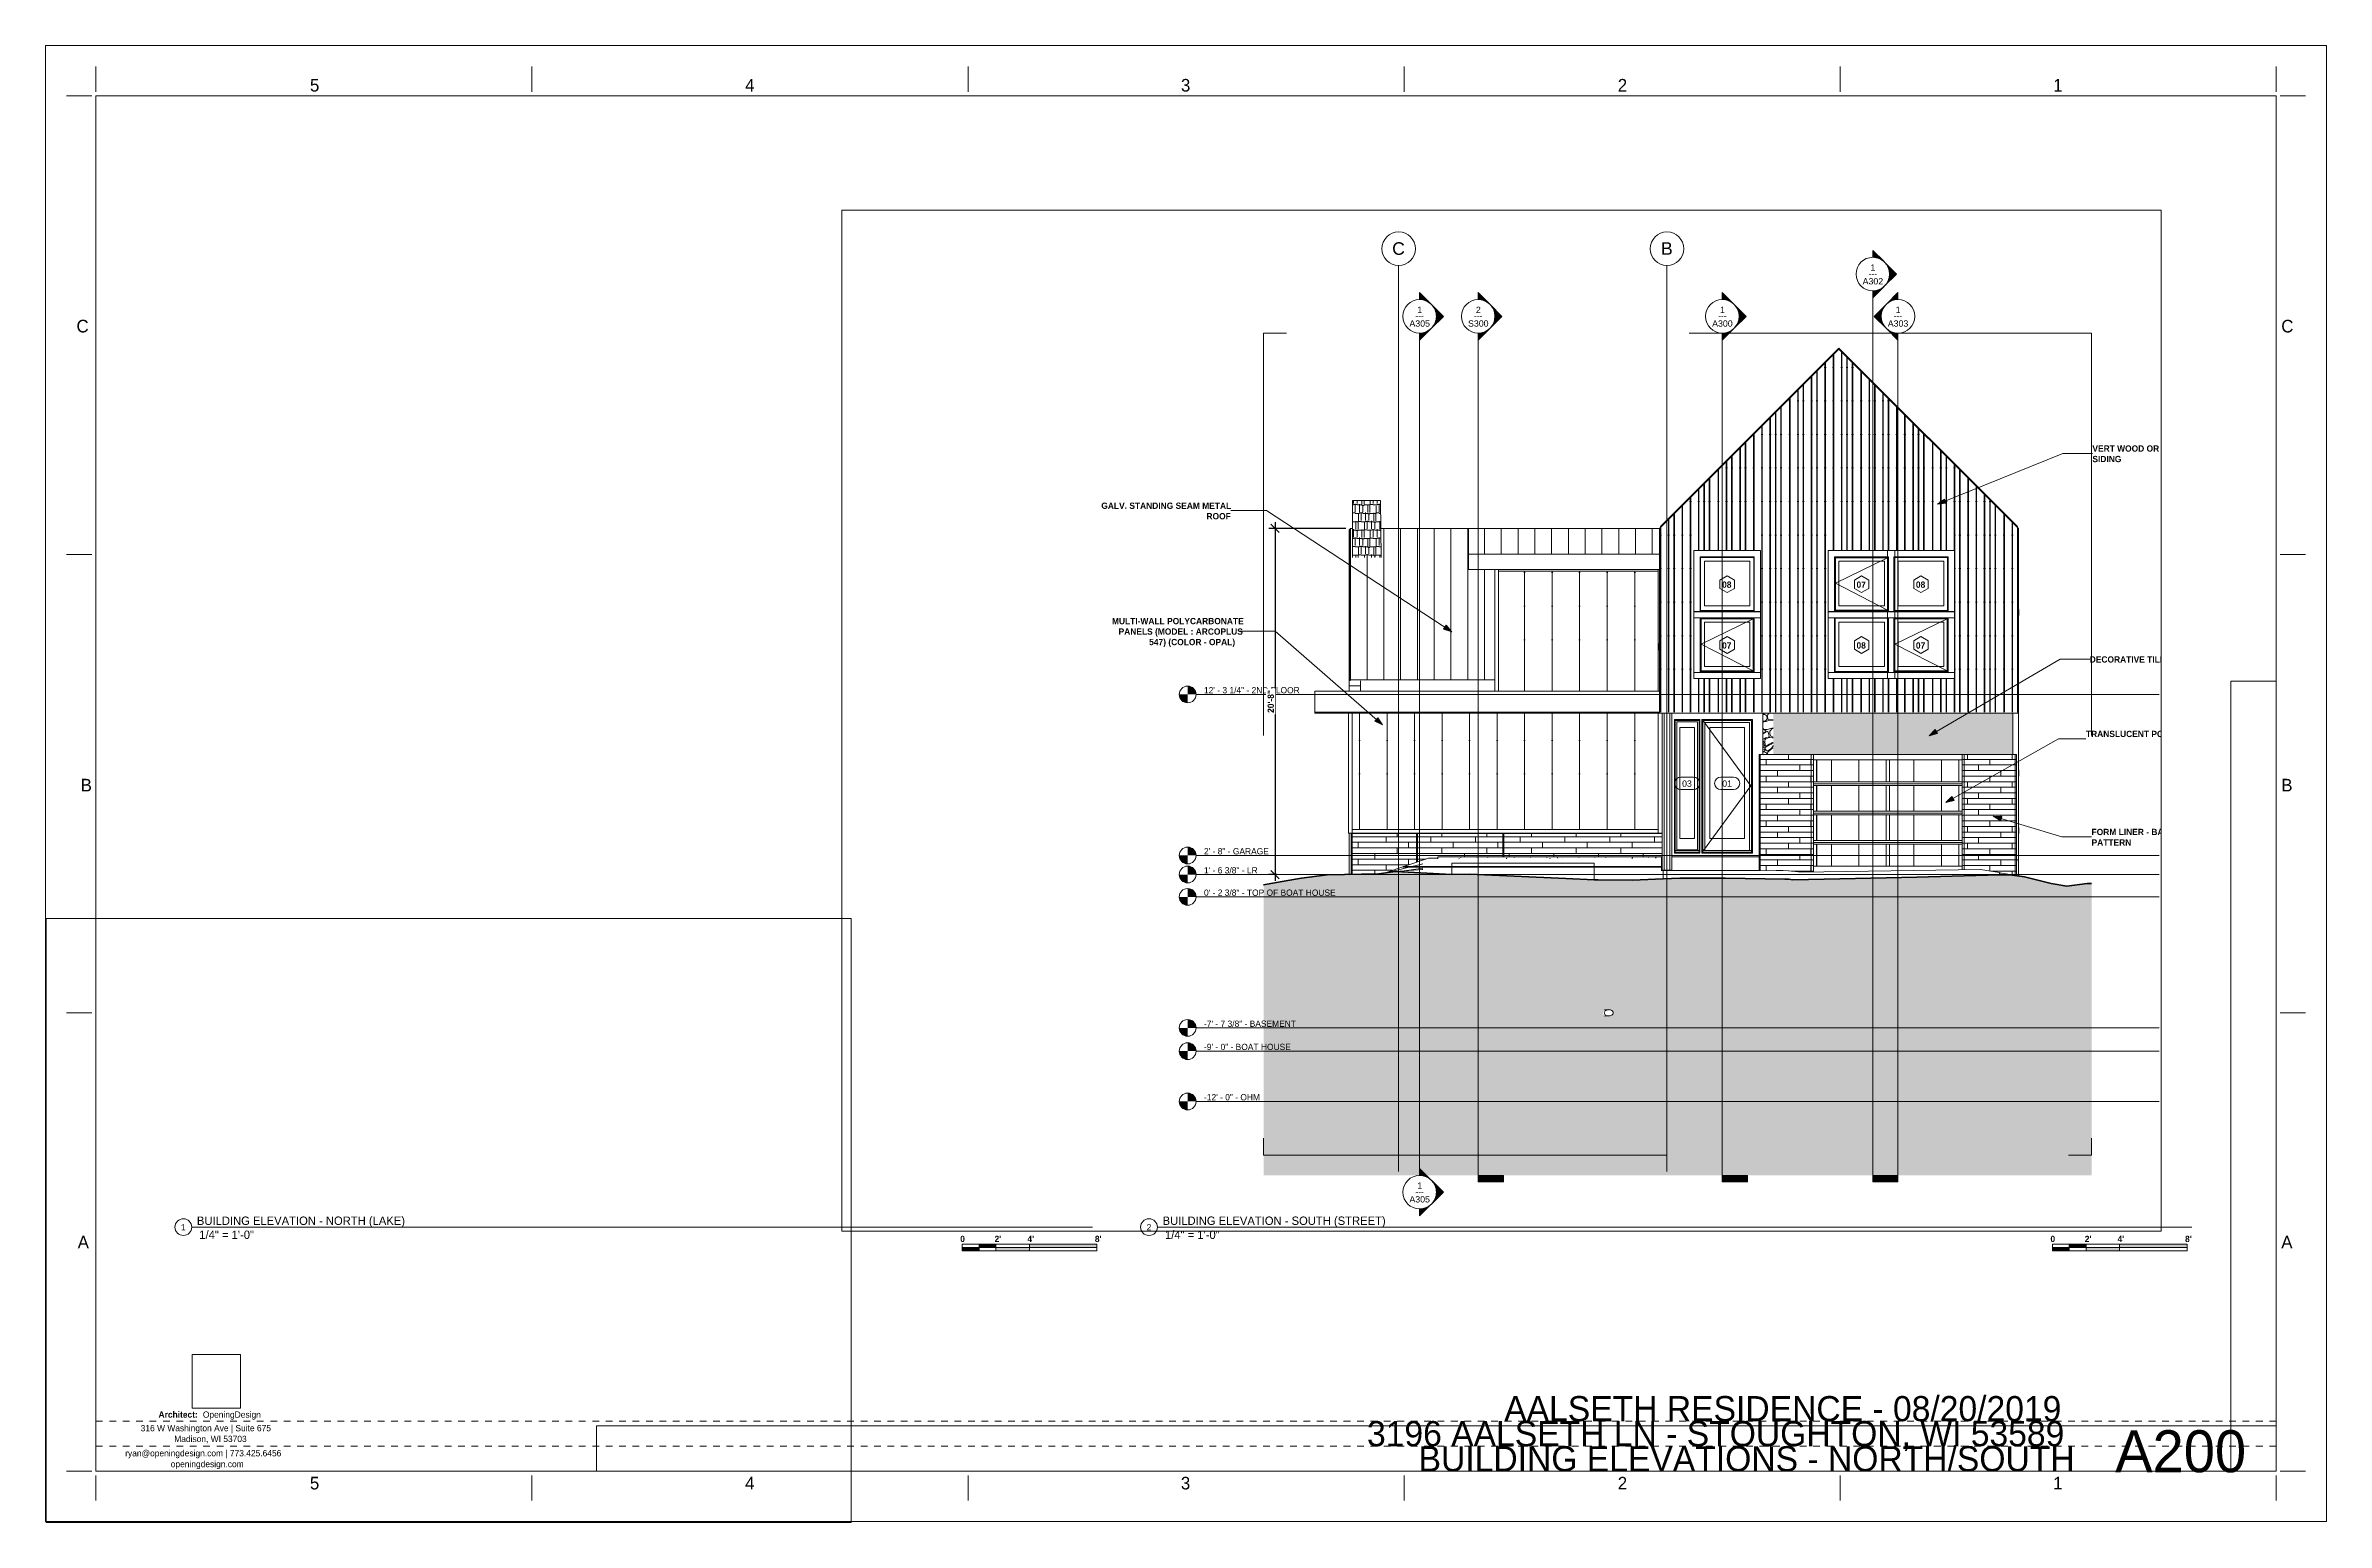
# Paper-space layout 'Layout1' of a CAD drawing. Header units: inches. Extents: x 0 to 34, y 0 to 22.
# The model-space entities are those that its viewports show. They can reach past a viewport. Long polylines and large blocks are cut down to what shows.
import ezdxf

# ---------------------------------------------------------------- set-up
doc = ezdxf.new("R2010")
doc.units = ezdxf.units.IN
doc.header["$MEASUREMENT"] = 0
for name, pattern in [('Aligning Line 1_8_', [0.25, 0.125, -0.125]), ('Dash 1_16_', [0.125, 0.0625, -0.0625]), ('Dot 1_32_', [0.03125, 0, -0.03125]), ('Grid Line 1_2_', [0.875, 0.5, -0.125, 0.125, -0.125])]:
    doc.linetypes.add(name, pattern=pattern)
for name, color, linetype, lineweight in [('A-ANNO-DIMS-1', 211, 'Continuous', 30), ('A-ANNO-NOTE', 131, 'Continuous', 9), ('A-CLNG', 13, 'Continuous', 18), ('A-DETL-1', 90, 'Dash 1_16_', 9), ('A-DOOR', 31, 'Continuous', 18), ('A-DOOR-1', 31, 'Continuous', 9), ('A-DOOR-2', 31, 'Dash 1_16_', 9), ('A-DOOR-FRAM', 31, 'Continuous', 9), ('A-DOOR-IDEN', 31, 'Continuous', 9), ('A-FLOR', 192, 'Continuous', 18), ('A-FLOR-LEVL', 51, 'Continuous', 9), ('A-FLOR-LEVL-1', 51, 'Grid Line 1_2_', 9), ('A-GLAZ', 151, 'Continuous', 18), ('A-GLAZ-1', 151, 'Continuous', 9), ('A-GLAZ-2', 151, 'Dash 1_16_', 9), ('A-GLAZ-CWMG', 51, 'Continuous', 9), ('A-GLAZ-IDEN', 152, 'Continuous', 9), ('A-ROOF', 132, 'Continuous', 18), ('A-ROOF-PATT-1', 132, 'Continuous', 9), ('A-WALL', 113, 'Continuous', 18), ('A-WALL-PATT-1', 111, 'Continuous', 9), ('C-TOPO', 7, 'Continuous', 9), ('C-TOPO-1', 7, 'Continuous', 60), ('C-TOPO-MAJR', 7, 'Continuous', 80), ('G-ANNO-SYMB', 111, 'Aligning Line 1_8_', 9), ('G-ANNO-SYMB-1', 111, 'Continuous', 9), ('G-ANNO-TEXT', 231, 'Continuous', 9), ('G-ANNO-TTLB', 6, 'Continuous', 9), ('G-ANNO-TTLB-MEDM', 33, 'Continuous', 20), ('I-WALL', 2, 'Continuous', 18), ('P-PIPE', 3, 'Continuous', 9), ('S-COLS', 52, 'Continuous', 9), ('S-FNDN', 32, 'Continuous', 18), ('S-GRID-1', 1, 'Grid Line 1_2_', 9), ('S-GRID-IDEN', 1, 'Continuous', 9)]:
    doc.layers.add(name, color=color, linetype=linetype, lineweight=lineweight)
doc.layers.add('G-ANNO-NPLT', color=191, linetype='Continuous', plot=False)
doc.styles.add('Arial', font='arial.ttf', dxfattribs={"height": 9})
doc.styles.add('Arial_1', font='arial.ttf', dxfattribs={"height": 4.5})
doc.styles.add('Century Gothic', font='ufonts.com_century-gothic.ttf', dxfattribs={"height": 4.5})
doc.styles.add('Century Gothic_1', font='ufonts.com_century-gothic.ttf', dxfattribs={"height": 0.1875})
doc.styles.add('Century Gothic_2', font='ufonts.com_century-gothic.ttf', dxfattribs={"height": 0.09375})
doc.styles.add('Century Gothic_3', font='ufonts.com_century-gothic.ttf', dxfattribs={"height": 0.625})
doc.styles.add('Century Gothic_4', font='ufonts.com_century-gothic.ttf', dxfattribs={"height": 0.375})
doc.styles.add('Century Gothic_5', font='ufonts.com_century-gothic.ttf', dxfattribs={"height": 0.125})
doc.styles.add('Century Gothic_B', font='GOTHICB.TTF', dxfattribs={"height": 4.5})
doc.styles.add('Century Gothic_B_1', font='GOTHICB.TTF', dxfattribs={"height": 0.09375})
doc.dimstyles.new('OD__1__Tol__', dxfattribs={"dimscale": 12, "dimtxt": 4.698757, "dimasz": 0.5, "dimexe": 0.375, "dimexo": 0.25, "dimgap": 0.0625, "dimtad": 1, "dimdec": 0, "dimzin": 3, "dimdsep": 46, "dimlunit": 4, "dimtxsty": 'Century Gothic_B', "dimblk1": 'OBLIQUE', "dimblk2": 'OBLIQUE', "dimsah": 1, "dimcen": 0.09, "dimdle": 0.375, "dimazin": 0, "dimtfac": 1, "dimtdec": 4, "dimtix": 1, "dimtmove": 0, "dimatfit": 3, "dimfxl": 1, "dimtvp": 1, "dimtfill": 1, "dimfrac": 2, "dimtolj": 1, "dimtzin": 0, "dimlwd": 30, "dimlwe": 30, "dimarcsym": 2})
picture_1 = doc.add_image_def('image1.jpg', size_in_pixel=(547, 610))
picture_2 = doc.add_image_def('image2.jpg', size_in_pixel=(95, 1663))
picture_3 = doc.add_image_def('image3.jpg', size_in_pixel=(3536, 95))
pattern_1 = [(90, (-7335.01, 117.25), (-51.125, 3e-15), [24, 0, 0, 0]), (90, (-7329.51, 117.25), (-51.125, 3e-15), [24, 0, 0, 0]), (90, (-7329.134, 117.25), (-51.125, 3e-15), [24, 0, 0, 0]), (90, (-7325.634, 117.25), (-51.125, 3e-15), [24, 0, 0, 0]), (90, (-7325.26, 117.25), (-51.125, 3e-15), [24, 0, 0, 0]), (90, (-7319.76, 117.25), (-51.125, 3e-15), [24, 0, 0, 0]), (90, (-7319.384, 117.25), (-51.125, 3e-15), [24, 0, 0, 0]), (90, (-7308.01, 117.25), (-51.125, 3e-15), [24, 0, 0, 0]), (90, (-7307.634, 117.25), (-51.125, 3e-15), [24, 0, 0, 0]), (90, (-7304.134, 117.25), (-51.125, 3e-15), [24, 0, 0, 0]), (90, (-7303.76, 117.25), (-51.125, 3e-15), [24, 0, 0, 0]), (90, (-7300.26, 117.25), (-51.125, 3e-15), [24, 0, 0, 0]), (90, (-7299.884, 117.25), (-51.125, 3e-15), [24, 0, 0, 0]), (90, (-7294.01, 117.25), (-51.125, 3e-15), [24, 0, 0, 0]), (90, (-7293.634, 117.25), (-51.125, 3e-15), [24, 0, 0, 0]), (90, (-7288.134, 117.25), (-51.125, 3e-15), [24, 0, 0, 0]), (90, (-7287.76, 117.25), (-51.125, 3e-15), [24, 0, 0, 0]), (90, (-7284.26, 117.25), (-51.125, 3e-15), [24, 0, 0, 0]), (90, (-7313.884, 117.25), (-51.125, 3e-15), [24, 0, 0, 0]), (90, (-7313.51, 117.25), (-51.125, 3e-15), [24, 0, 0, 0])]
pattern_2 = [(0, (-7515.1338, 32.8), (0, 4), []), (90, (-7515.134, 32.8), (-8, 8), [4, -28]), (90, (-7499.134, 36.8), (-8, 8), [4, -28])]
pattern_3 = [(212.005, (-7566.6978, 4.031), (-80.619876, -53.746335), [2.535, -250.987]), (213.69, (-7565.086, 5.106), (-26.87387, -26.87325), [1.938, -94.955]), (198.435, (-7564.28, 5.375), (-53.747, -26.8734), [0.85, -84.131]), (180, (-7563.205, 5.375), (-3e-15, -26.873), [1.075, -25.798]), (161.565, (-7562.399, 5.106), (-26.87304, 2e-05), [0.85, -84.131]), (333.435, (-7562.13, 24.455), (26.87306, 2e-05), [1.202, -58.889]), (296.565, (-7562.399, 24.992), (26.87304, -26.8731), [0.601, -59.49]), (270, (-7562.4, 26.336), (26.873, 2e-15), [1.344, -25.53]), (186.34, (-7562.1298, 8.868), (-214.986308, -26.872903), [2.433, -240.914]), (296.565, (-7556.218, 25.53), (26.87304, -26.8731), [0.601, -59.49]), (303.69, (-7556.755, 26.336), (26.87325, -26.87387), [0.969, -95.924]), (229.399, (-7552.4558, 14.512), (-134.36557, -161.240653), [2.478, -245.282]), (243.435, (-7551.649, 16.124), (2e-05, -26.87306), [1.803, -58.288]), (213.69, (-7542.244, 13.168), (-26.87387, -26.87325), [0.969, -95.924]), (33.69, (-7550.306, 5.643), (26.87387, 26.87325), [0.969, -95.924]), (0, (-7550.843, 5.643), (0, 26.873), [0.537, -26.336]), (333.435, (-7551.381, 5.912), (26.87306, 2e-05), [0.601, -59.49]), (284.036, (-7551.649, 6.987), (26.87309, -80.61944), [1.108, -109.693]), (270, (-7551.65, 7.525), (26.873, 2e-15), [0.537, -26.336]), (243.435, (-7551.649, 8.062), (2e-05, -26.87306), [0.601, -59.49]), (135, (-7551.649, 8.331), (-26.8729, 2e-15), [0.38, -37.625]), (90, (-7551.65, 8.062), (-26.873, 2e-15), [0.269, -26.605]), (18.435, (-7541.975, 20.424), (53.747, 26.8734), [1.7, -83.281]), (6.34, (-7540.3628, 20.961), (214.986308, 26.872903), [2.433, -240.914]), (180, (-7541.438, 14.512), (-3e-15, -26.873), [1.612, -25.261]), (197.354, (-7537.1378, 15.855), (-80.620223, -26.87323), [4.505, -445.973]), (198.435, (-7536.332, 16.124), (-53.747, -26.8734), [0.85, -84.131]), (213.69, (-7535.525, 16.661), (-26.87387, -26.87325), [0.969, -95.924]), (251.565, (-7535.257, 17.468), (-2e-05, -26.87304), [0.85, -84.131]), (243.435, (-7534.988, 18.005), (2e-05, -26.87306), [0.601, -59.49]), (270, (-7534.988, 18.543), (26.873, 2e-15), [0.537, -26.336]), (293.199, (-7535.7938, 20.424), (26.874084, -53.74642), [2.047, -202.614]), (315, (-7536.6, 21.23), (26.8729, 0), [1.14, -36.864]), (0, (-7537.944, 21.23), (0, 26.873), [1.344, -25.53]), (341.565, (-7543.856, 14.78), (26.87304, -2e-05), [0.85, -84.131]), (303.69, (-7544.394, 15.587), (26.87325, -26.87387), [0.969, -95.924]), (279.462, (-7544.662, 17.199), (26.87256, -134.3664), [1.635, -161.829]), (270, (-7544.662, 18.81), (26.873, 2e-15), [1.612, -25.261]), (239.036, (-7543.856, 20.155), (-26.87303, -53.74617), [1.567, -155.13]), (188.13, (-7541.9748, 20.424), (-161.240193, -26.8726), [1.9, -188.123]), (116.565, (-7561.861, 19.617), (-26.87304, 26.8731), [0.601, -59.49]), (135, (-7561.324, 19.08), (-26.8729, 2e-15), [0.76, -37.244]), (168.69, (-7559.98, 18.811), (-26.87281, 0.00023), [1.37, -135.657]), (191.31, (-7558.637, 19.08), (-107.49318, -26.87314), [1.37, -135.657]), (194.036, (-7557.562, 19.349), (-80.61944, -26.87309), [1.108, -109.693]), (236.31, (-7557.024, 20.155), (-26.87322, -53.74604), [0.969, -95.924]), (236.31, (-7556.487, 20.961), (-26.87322, -53.74604), [0.969, -95.924]), (270, (-7556.487, 21.767), (26.873, 2e-15), [0.806, -26.067]), (291.801, (-7557.024, 23.111), (26.8727, -53.74692), [1.447, -143.27]), (116.565, (-7556.755, 17.468), (-26.87304, 26.8731), [1.202, -58.889]), (168.69, (-7555.412, 17.199), (-26.87281, 0.00023), [1.37, -135.657]), (194.036, (-7554.337, 17.468), (-80.61944, -26.87309), [1.108, -109.693]), (225, (-7553.53, 18.274), (2e-15, -26.8729), [1.14, -36.864]), (251.565, (-7553.262, 19.08), (-2e-05, -26.87304), [0.85, -84.131]), (296.565, (-7553.799, 20.155), (26.87304, -26.8731), [1.202, -58.889]), (315, (-7554.337, 20.692), (26.8729, 0), [0.76, -37.244]), (326.31, (-7555.143, 21.23), (53.74604, -26.87322), [0.969, -95.924]), (0, (-7555.68, 21.23), (0, 26.873), [0.537, -26.336]), (33.69, (-7556.487, 20.692), (26.87387, 26.87325), [0.969, -95.924]), (71.565, (-7556.755, 19.886), (2e-05, 26.87304), [0.85, -84.131]), (63.435, (-7557.024, 19.349), (-2e-05, 26.87306), [0.601, -59.49]), (71.565, (-7557.293, 18.543), (2e-05, 26.87304), [0.85, -84.131]), (104.036, (-7557.293, 17.468), (-26.87309, 80.61944), [1.108, -109.693]), (45, (-7557.83, 16.93), (0, 26.8729), [0.76, -37.244]), (18.435, (-7558.637, 16.661), (53.747, 26.8734), [0.85, -84.131]), (0, (-7559.98, 16.66), (0, 26.873), [1.344, -25.53]), (14.036, (-7561.055, 16.393), (80.61944, 26.87309), [1.108, -109.693]), (341.565, (-7561.861, 16.661), (26.87304, -2e-05), [0.85, -84.131]), (270, (-7561.86, 17.468), (26.873, 2e-15), [0.806, -26.067]), (225, (-7561.055, 18.274), (2e-15, -26.8729), [1.14, -36.864]), (198.435, (-7559.443, 18.811), (-53.747, -26.8734), [1.7, -83.281]), (180, (-7558.1, 18.81), (-3e-15, -26.873), [1.344, -25.53]), (153.435, (-7557.562, 18.543), (-26.87306, -2e-05), [0.601, -59.49]), (206.565, (-7547.35, 14.243), (-26.8731, -26.87304), [0.601, -59.49]), (146.31, (-7546.544, 13.705), (-53.74604, 26.87322), [0.969, -95.924]), (119.745, (-7545.4688, 11.824), (-80.619755, 134.36604), [2.167, -214.493]), (95.711, (-7545.1998, 9.137), (-26.874985, 241.85912), [2.701, -267.372]), (90, (-7545.2, 8.868), (-26.873, 2e-15), [0.269, -26.605]), (63.435, (-7545.469, 8.331), (-2e-05, 26.87306), [0.601, -59.49]), (26.565, (-7546.006, 8.062), (26.8731, 26.87304), [0.601, -59.49]), (0, (-7546.812, 8.062), (0, 26.873), [0.806, -26.067]), (0, (-7547.08, 8.062), (0, 26.873), [0.269, -26.605]), (0, (-7547.618, 8.062), (0, 26.873), [0.537, -26.336]), (326.31, (-7548.425, 8.599), (53.74604, -26.87322), [0.969, -95.924]), (333.435, (-7548.962, 8.868), (26.87306, 2e-05), [0.601, -59.49]), (284.036, (-7549.231, 9.943), (26.87309, -80.61944), [1.108, -109.693]), (270, (-7549.23, 10.48), (26.873, 2e-15), [0.537, -26.336]), (270, (-7549.23, 11.287), (26.873, 2e-15), [0.806, -26.067]), (258.69, (-7548.962, 12.63), (-0.00023, -26.87281), [1.37, -135.657]), (231.34, (-7547.887, 13.974), (-80.62022, -107.49304), [1.721, -170.352]), (270, (-7542.244, 13.437), (26.873, 2e-15), [0.269, -26.605]), (270, (-7542.244, 13.705), (26.873, 2e-15), [0.269, -26.605]), (326.31, (-7543.05, 14.243), (53.74604, -26.87322), [0.969, -95.924]), (333.435, (-7544.662, 15.049), (26.87306, 2e-05), [1.803, -58.288]), (0, (-7546.006, 15.05), (0, 26.873), [1.344, -25.53]), (63.435, (-7546.275, 14.512), (-2e-05, 26.87306), [0.601, -59.49]), (90, (-7546.275, 13.437), (-26.873, 2e-15), [1.075, -25.798]), (135, (-7545.469, 12.63), (-26.8729, 2e-15), [1.14, -36.864]), (161.565, (-7544.662, 12.362), (-26.87304, 2e-05), [0.85, -84.131]), (180, (-7543.856, 12.362), (-3e-15, -26.873), [0.806, -26.067]), (198.435, (-7543.05, 12.63), (-53.747, -26.8734), [0.85, -84.131]), (351.87, (-7553.5308, 27.142), (26.87303, -0.000376), [3.8, -186.222]), (14.036, (-7554.606, 26.873), (80.61944, 26.87309), [1.108, -109.693]), (53.13, (-7555.412, 25.798), (53.74654, 80.6201), [1.344, -133.023]), (95.194, (-7555.1428, 22.842), (-26.87126, 268.73284), [2.968, -293.857]), (101.31, (-7554.874, 21.499), (-26.87314, 107.49318), [1.37, -135.657]), (143.13, (-7553.799, 20.692), (-80.6201, 53.74654), [1.344, -133.023]), (161.565, (-7552.993, 20.424), (-26.87304, 2e-05), [0.85, -84.131]), (198.435, (-7552.187, 20.692), (-53.747, -26.8734), [0.85, -84.131]), (225, (-7550.843, 22.036), (2e-15, -26.8729), [1.9, -36.104]), (228.814, (-7548.9618, 24.186), (-161.239614, -188.112355), [2.857, -282.81]), (251.565, (-7548.693, 24.992), (-2e-05, -26.87304), [0.85, -84.131]), (270, (-7548.693, 25.26), (26.873, 2e-15), [0.269, -26.605]), (288.435, (-7548.962, 26.067), (26.8734, -53.747), [0.85, -84.131]), (326.31, (-7549.768, 26.605), (53.74604, -26.87322), [0.969, -95.924]), (90, (-7562.13, 20.155), (-26.873, 2e-15), [1.881, -24.992]), (338.199, (-7558.368, 23.648), (80.61982, -26.87288), [1.447, -143.27]), (0, (-7559.98, 23.648), (0, 26.873), [1.612, -25.261]), (30.964, (-7561.324, 22.842), (80.6192, 53.74697), [1.567, -155.13]), (45, (-7562.13, 22.036), (0, 26.8729), [1.14, -36.864]), (90, (-7566.43, 11.556), (-26.873, 2e-15), [1.881, -24.992]), (116.565, (-7565.624, 9.943), (-26.87304, 26.8731), [1.803, -58.288]), (153.435, (-7564.011, 9.137), (-26.87306, -2e-05), [1.803, -58.288]), (180, (-7562.667, 9.137), (-3e-15, -26.873), [1.344, -25.53]), (218.66, (-7561.324, 10.212), (-26.87304, -26.87338), [1.721, -170.352]), (231.34, (-7560.249, 11.556), (-80.62022, -107.49304), [1.721, -170.352]), (213.69, (-7558.637, 12.63), (-26.87387, -26.87325), [1.938, -94.955]), (239.036, (-7557.83, 13.974), (-26.87303, -53.74617), [1.567, -155.13]), (270, (-7557.83, 14.512), (26.873, 2e-15), [0.537, -26.336]), (270, (-7557.83, 15.318), (26.873, 2e-15), [0.806, -26.067]), (315, (-7558.637, 16.124), (26.8729, 0), [1.14, -36.864]), (350.538, (-7560.249, 16.393), (26.873645, 0.00015), [1.635, -161.829]), (14.036, (-7562.399, 15.855), (80.61944, 26.87309), [2.216, -108.585]), (18.435, (-7564.817, 15.049), (53.747, 26.8734), [2.549, -82.431]), (45, (-7565.624, 14.243), (0, 26.8729), [1.14, -36.864]), (45, (-7566.43, 13.437), (0, 26.8729), [1.14, -36.864]), (108.435, (-7560.518, 7.525), (-26.8734, 53.747), [1.7, -83.281]), (126.87, (-7559.711, 6.45), (-26.87385, 26.87335), [1.344, -133.023]), (146.31, (-7558.905, 5.912), (-53.74604, 26.87322), [0.969, -95.924]), (161.565, (-7558.099, 5.643), (-26.87304, 2e-05), [0.85, -84.131]), (135, (-7557.293, 4.837), (-26.8729, 2e-15), [1.14, -36.864]), (161.565, (-7556.487, 4.568), (-26.87304, 2e-05), [0.85, -84.131]), (180, (-7555.68, 4.568), (-3e-15, -26.873), [0.806, -26.067]), (206.565, (-7555.143, 4.837), (-26.8731, -26.87304), [0.601, -59.49]), (206.565, (-7554.068, 5.375), (-26.8731, -26.87304), [1.202, -58.889]), (189.462, (-7552.456, 5.643), (-134.3664, -26.87256), [1.635, -161.829]), (243.435, (-7551.918, 6.718), (2e-05, -26.87306), [1.202, -58.889]), (270, (-7551.918, 6.987), (26.873, 2e-15), [0.269, -26.605]), (270, (-7551.918, 7.525), (26.873, 2e-15), [0.537, -26.336]), (326.31, (-7552.724, 9.137), (53.74604, -26.87322), [0.969, -95.924]), (327.995, (-7554.8738, 10.481), (134.36725, -80.618618), [2.535, -250.987]), (329.036, (-7556.218, 11.287), (53.74617, -26.87303), [1.567, -155.13]), (341.565, (-7557.83, 11.824), (26.87304, -2e-05), [1.7, -83.281]), (0, (-7558.905, 11.824), (0, 26.873), [1.075, -25.798]), (33.69, (-7559.711, 11.287), (26.87387, 26.87325), [0.969, -95.924]), (53.13, (-7560.518, 10.212), (53.74654, 80.6201), [1.344, -133.023]), (63.435, (-7561.055, 9.137), (-2e-05, 26.87306), [1.202, -58.889]), (225, (-7548.693, 6.987), (2e-15, -26.8729), [1.14, -36.864]), (236.31, (-7548.156, 7.793), (-26.87322, -53.74604), [0.969, -95.924]), (270, (-7548.156, 8.062), (26.873, 2e-15), [0.269, -26.605]), (315, (-7548.693, 8.599), (26.8729, 0), [0.76, -37.244]), (333.435, (-7549.768, 9.137), (26.87306, 2e-05), [1.202, -58.889]), (18.435, (-7551.381, 8.599), (53.747, 26.8734), [1.7, -83.281]), (75.964, (-7551.649, 7.525), (-0.00036, 26.87343), [1.108, -109.693]), (71.565, (-7563.742, 2.419), (2e-05, 26.87304), [0.85, -84.131]), (135, (-7563.205, 1.881), (-26.8729, 2e-15), [0.76, -37.244]), (146.31, (-7562.399, 1.344), (-53.74604, 26.87322), [0.969, -95.924]), (153.435, (-7561.324, 0.806), (-26.87306, -2e-05), [1.202, -58.889]), (180, (-7561.055, 0.806), (-3e-15, -26.873), [0.269, -26.605]), (161.565, (-7560.249, 0.537), (-26.87304, 2e-05), [0.85, -84.131]), (180, (-7559.174, 0.537), (-3e-15, -26.873), [1.075, -25.798]), (198.435, (-7558.368, 0.806), (-53.747, -26.8734), [0.85, -84.131]), (210.964, (-7557.024, 1.612), (-80.6192, -53.74697), [1.567, -155.13]), (206.565, (-7556.487, 1.881), (-26.8731, -26.87304), [0.601, -59.49]), (251.565, (-7556.218, 2.687), (-2e-05, -26.87304), [0.85, -84.131]), (303.69, (-7556.755, 3.494), (26.87325, -26.87387), [0.969, -95.924]), (306.87, (-7557.562, 4.568), (26.87385, -26.87335), [1.344, -133.023]), (323.13, (-7558.637, 5.375), (80.6201, -53.74654), [1.344, -133.023]), (345.964, (-7559.711, 5.643), (26.87343, 0.00036), [1.108, -109.693]), (18.435, (-7560.518, 5.375), (53.747, 26.8734), [0.85, -84.131]), (30.964, (-7561.861, 4.568), (80.6192, 53.74697), [1.567, -155.13]), (39.806, (-7563.4738, 3.225), (26.872563, 26.87335), [2.099, -207.788]), (135, (-7555.412, 0.806), (-26.8729, 2e-15), [0.38, -37.625]), (153.435, (-7554.874, 0.537), (-26.87306, -2e-05), [0.601, -59.49]), (191.31, (-7553.531, 0.806), (-107.49318, -26.87314), [1.37, -135.657]), (165.964, (-7552.456, 0.537), (-26.87343, -0.00036), [1.108, -109.693]), (175.236, (-7549.2308, 0.269), (-26.872853, -0.000164), [3.236, -320.361]), (206.565, (-7548.693, 0.537), (-26.8731, -26.87304), [0.601, -59.49]), (225, (-7548.156, 1.075), (2e-15, -26.8729), [0.76, -37.244]), (270, (-7548.156, 2.42), (26.873, 2e-15), [1.344, -25.53]), (270, (-7548.156, 3.225), (26.873, 2e-15), [0.806, -26.067]), (308.66, (-7549.231, 4.568), (26.87338, -26.87304), [1.721, -170.352]), (338.199, (-7550.575, 5.106), (80.61982, -26.87288), [1.447, -143.27]), (348.69, (-7551.918, 5.375), (26.87281, -0.00023), [1.37, -135.657]), (18.435, (-7554.337, 4.568), (53.747, 26.8734), [2.549, -82.431]), (36.87, (-7555.412, 3.762), (26.87335, 26.87385), [1.344, -133.023]), (68.199, (-7555.949, 2.419), (26.87288, 80.61982), [1.447, -143.27]), (101.31, (-7555.68, 1.075), (-26.87314, 107.49318), [1.37, -135.657]), (348.69, (-7558.099, 26.605), (26.87281, -0.00023), [1.37, -135.657]), (354.806, (-7561.0548, 26.873), (26.873363, 0.0002), [2.968, -293.857]), (0, (-7561.86, 26.873), (0, 26.873), [0.806, -26.067]), (45, (-7562.399, 26.336), (0, 26.8729), [0.76, -37.244]), (180, (-7560.25, 23.917), (-3e-15, -26.873), [0.806, -26.067]), (188.13, (-7558.3678, 24.186), (-161.240193, -26.8726), [1.9, -188.123]), (172.875, (-7556.2178, 23.917), (-26.87349, 0.00024), [2.167, -214.493]), (225, (-7555.949, 24.186), (2e-15, -26.8729), [0.38, -37.625]), (270, (-7555.95, 24.992), (26.873, 2e-15), [0.806, -26.067]), (161.565, (-7547.35, 25.798), (-26.87304, 2e-05), [0.85, -84.131]), (180, (-7546.275, 25.798), (-3e-15, -26.873), [1.075, -25.798]), (198.435, (-7545.469, 26.067), (-53.747, -26.8734), [0.85, -84.131]), (170.538, (-7543.856, 25.798), (-26.873645, -0.00015), [1.635, -161.829]), (213.69, (-7543.05, 26.336), (-26.87387, -26.87325), [0.969, -95.924]), (270, (-7543.05, 26.605), (26.873, 2e-15), [0.269, -26.605]), (296.565, (-7543.319, 27.142), (26.87304, -26.8731), [0.601, -59.49]), (341.565, (-7544.931, 27.679), (26.87304, -2e-05), [1.7, -83.281]), (341.565, (-7546.544, 28.217), (26.87304, -2e-05), [1.7, -83.281]), (14.036, (-7547.618, 27.948), (80.61944, 26.87309), [1.108, -109.693]), (45, (-7548.425, 27.142), (0, 26.8729), [1.14, -36.864]), (104.036, (-7548.156, 26.067), (-26.87309, 80.61944), [1.108, -109.693]), (0, (-7569.117, 2.687), (0, 26.873), [0.269, -26.605]), (315, (-7569.655, 3.225), (26.8729, 0), [0.76, -37.244]), (274.764, (-7569.9228, 6.45), (26.875449, -295.606197), [3.236, -320.361]), (255.964, (-7569.655, 7.525), (0.00036, -26.87343), [1.108, -109.693]), (225, (-7569.117, 8.062), (2e-15, -26.8729), [0.76, -37.244]), (198.435, (-7566.698, 8.868), (-53.747, -26.8734), [2.549, -82.431]), (180, (-7566.43, 8.868), (-3e-15, -26.873), [0.269, -26.605]), (171.87, (-7564.5488, 8.599), (-26.87303, 0.000376), [1.9, -188.123]), (146.31, (-7561.324, 8.331), (-53.74604, 26.87322), [0.969, -95.924]), (108.435, (-7560.786, 6.718), (-26.8734, 53.747), [1.7, -83.281]), (90, (-7560.786, 6.45), (-26.873, 2e-15), [0.269, -26.605]), (71.565, (-7561.055, 5.643), (2e-05, 26.87304), [0.85, -84.131]), (26.565, (-7561.593, 5.375), (26.8731, 26.87304), [0.601, -59.49]), (18.435, (-7562.399, 5.106), (53.747, 26.8734), [0.85, -84.131]), (126.87, (-7547.887, 3.225), (-26.87385, 26.87335), [1.344, -133.023]), (123.69, (-7547.35, 2.419), (-26.87325, 26.87387), [0.969, -95.924]), (149.036, (-7546.006, 1.612), (-53.74617, 26.87303), [1.567, -155.13]), (168.69, (-7544.662, 1.344), (-26.87281, 0.00023), [1.37, -135.657]), (213.69, (-7543.856, 1.881), (-26.87387, -26.87325), [0.969, -95.924]), (251.565, (-7543.587, 2.687), (-2e-05, -26.87304), [0.85, -84.131]), (270, (-7543.587, 2.956), (26.873, 2e-15), [0.269, -26.605]), (279.462, (-7543.856, 4.568), (26.87256, -134.3664), [1.635, -161.829]), (243.435, (-7543.587, 5.106), (2e-05, -26.87306), [0.601, -59.49]), (270, (-7543.587, 5.375), (26.873, 2e-15), [0.269, -26.605]), (296.565, (-7544.394, 6.987), (26.87304, -26.8731), [1.803, -58.288]), (329.036, (-7545.737, 7.793), (53.74617, -26.87303), [1.567, -155.13]), (8.13, (-7547.6178, 7.525), (161.240193, 26.8726), [1.9, -188.123]), (45, (-7548.693, 6.45), (0, 26.8729), [1.52, -36.484]), (45, (-7549.23, 5.912), (0, 26.8729), [0.76, -37.244]), (90, (-7549.23, 5.106), (-26.873, 2e-15), [0.806, -26.067]), (123.69, (-7548.693, 4.3), (-26.87325, 26.87387), [0.969, -95.924]), (101.31, (-7544.662, 9.137), (-26.87314, 107.49318), [1.37, -135.657]), (108.435, (-7544.394, 8.331), (-26.8734, 53.747), [0.85, -84.131]), (135, (-7544.125, 8.062), (-26.8729, 2e-15), [0.38, -37.625]), (180, (-7543.32, 8.062), (-3e-15, -26.873), [0.806, -26.067]), (213.69, (-7542.513, 8.599), (-26.87387, -26.87325), [0.969, -95.924]), (187.125, (-7540.3628, 8.868), (-188.113443, -26.873064), [2.167, -214.493]), (236.31, (-7539.825, 9.674), (-26.87322, -53.74604), [0.969, -95.924]), (270, (-7539.825, 9.943), (26.873, 2e-15), [0.269, -26.605]), (288.435, (-7540.094, 10.749), (26.8734, -53.747), [0.85, -84.131]), (285.945, (-7540.6308, 12.63), (26.872526, -80.620535), [1.956, -193.684]), (315, (-7541.169, 13.168), (26.8729, 0), [0.76, -37.244]), (18.435, (-7541.975, 12.899), (53.747, 26.8734), [0.85, -84.131]), (29.745, (-7543.8558, 11.824), (134.36604, 80.619755), [2.167, -214.493]), (18.435, (-7544.662, 11.556), (53.747, 26.8734), [0.85, -84.131]), (75.964, (-7544.931, 10.481), (-0.00036, 26.87343), [1.108, -109.693]), (180, (-7552.724, 17.468), (-3e-15, -26.873), [0.806, -26.067]), (180, (-7552.187, 17.468), (-3e-15, -26.873), [0.537, -26.336]), (135, (-7551.649, 16.93), (-26.8729, 2e-15), [0.76, -37.244]), (90, (-7551.65, 16.124), (-26.873, 2e-15), [0.806, -26.067]), (26.565, (-7555.68, 11.824), (26.8731, 26.87304), [1.803, -58.288]), (341.565, (-7556.487, 12.093), (26.87304, -2e-05), [0.85, -84.131]), (300.964, (-7557.293, 13.437), (53.74697, -80.6192), [1.567, -155.13]), (71.565, (-7552.187, 14.243), (2e-05, 26.87304), [0.85, -84.131]), (90, (-7552.187, 12.9), (-26.873, 2e-15), [1.344, -25.53]), (123.69, (-7551.649, 12.093), (-26.87325, 26.87387), [0.969, -95.924]), (153.435, (-7550.575, 11.556), (-26.87306, -2e-05), [1.202, -58.889]), (198.435, (-7549.768, 11.824), (-53.747, -26.8734), [0.85, -84.131]), (243.435, (-7549.5, 12.362), (2e-05, -26.87306), [0.601, -59.49]), (255.964, (-7549.231, 13.437), (0.00036, -26.87343), [1.108, -109.693]), (251.565, (-7548.962, 14.243), (-2e-05, -26.87304), [0.85, -84.131]), (291.801, (-7549.5, 15.587), (26.8727, -53.74692), [1.447, -143.27]), (323.13, (-7550.575, 16.393), (80.6201, -53.74654), [1.344, -133.023]), (18.435, (-7551.381, 16.124), (53.747, 26.8734), [0.85, -84.131]), (63.435, (-7551.918, 15.049), (-2e-05, 26.87306), [1.202, -58.889]), (135, (-7554.068, 10.212), (-26.8729, 2e-15), [1.14, -36.864]), (149.036, (-7552.724, 9.406), (-53.74617, 26.87303), [1.567, -155.13]), (146.31, (-7551.918, 8.868), (-53.74604, 26.87322), [0.969, -95.924]), (180, (-7551.38, 8.868), (-3e-15, -26.873), [0.537, -26.336]), (210.964, (-7550.037, 9.674), (-80.6192, -53.74697), [1.567, -155.13]), (243.435, (-7549.768, 10.212), (2e-05, -26.87306), [0.601, -59.49]), (303.69, (-7550.306, 11.018), (26.87325, -26.87387), [0.969, -95.924]), (321.34, (-7551.649, 12.093), (107.49304, -80.62022), [1.721, -170.352]), (345.964, (-7552.724, 12.362), (26.87343, 0.00036), [1.108, -109.693]), (11.31, (-7554.068, 12.093), (107.49318, 26.87314), [1.37, -135.657]), (26.565, (-7554.606, 11.824), (26.8731, 26.87304), [0.601, -59.49]), (71.565, (-7554.874, 11.018), (2e-05, 26.87304), [0.85, -84.131]), (15.945, (-7555.4118, 16.93), (80.620535, 26.872526), [1.956, -193.684]), (29.745, (-7557.2928, 15.855), (134.36604, 80.619755), [2.167, -214.493]), (63.435, (-7557.562, 15.318), (-2e-05, 26.87306), [0.601, -59.49]), (90, (-7557.562, 14.512), (-26.873, 2e-15), [0.806, -26.067]), (104.036, (-7557.293, 13.437), (-26.87309, 80.61944), [1.108, -109.693]), (120.964, (-7556.487, 12.093), (-53.74697, 80.6192), [1.567, -155.13]), (153.435, (-7541.438, 26.336), (-26.87306, -2e-05), [0.601, -59.49]), (180, (-7540.9, 26.336), (-3e-15, -26.873), [0.537, -26.336]), (209.745, (-7539.0188, 27.411), (-134.36604, -80.619755), [2.167, -214.493]), (225, (-7537.944, 28.486), (2e-15, -26.8729), [1.52, -36.484]), (239.036, (-7537.138, 29.829), (-26.87303, -53.74617), [1.567, -155.13]), (239.036, (-7536.332, 31.173), (-26.87303, -53.74617), [1.567, -155.13]), (270, (-7536.332, 31.442), (26.873, 2e-15), [0.269, -26.605]), (333.435, (-7536.869, 31.71), (26.87306, 2e-05), [0.601, -59.49]), (0, (-7537.675, 31.71), (0, 26.873), [0.806, -26.067]), (45, (-7538.482, 30.904), (0, 26.8729), [1.14, -36.864]), (26.565, (-7541.706, 29.292), (26.8731, 26.87304), [3.605, -56.485]), (30.964, (-7543.05, 28.486), (80.6192, 53.74697), [1.567, -155.13]), (90, (-7543.05, 27.948), (-26.873, 2e-15), [0.537, -26.336]), (128.66, (-7541.975, 26.605), (-26.87338, 26.87304), [1.721, -170.352]), (255.964, (-7544.931, 17.736), (0.00036, -26.87343), [1.108, -109.693]), (281.31, (-7545.2, 19.08), (26.87314, -107.49318), [1.37, -135.657]), (309.806, (-7546.5438, 20.692), (26.87335, -26.872563), [2.099, -207.788]), (329.036, (-7547.887, 21.499), (53.74617, -26.87303), [1.567, -155.13]), (345.964, (-7548.962, 21.767), (26.87343, 0.00036), [1.108, -109.693]), (0, (-7550.037, 21.767), (0, 26.873), [1.075, -25.798]), (26.565, (-7551.112, 21.23), (26.8731, 26.87304), [1.202, -58.889]), (45, (-7551.918, 20.424), (0, 26.8729), [1.14, -36.864]), (53.13, (-7552.724, 19.349), (53.74654, 80.6201), [1.344, -133.023]), (90, (-7552.724, 18.543), (-26.873, 2e-15), [0.806, -26.067]), (135, (-7551.918, 17.736), (-26.8729, 2e-15), [1.14, -36.864]), (144.462, (-7550.0368, 16.393), (-80.619876, 53.7472), [2.312, -228.861]), (135, (-7548.693, 15.049), (-26.8729, 2e-15), [1.9, -36.104]), (153.435, (-7547.618, 14.512), (-26.87306, -2e-05), [1.202, -58.889]), (206.565, (-7546.544, 15.049), (-26.8731, -26.87304), [1.202, -58.889]), (230.194, (-7545.1998, 16.661), (-107.49424, -134.36609), [2.099, -207.788]), (66.801, (-7548.6928, 23.111), (53.74718, 134.366145), [2.047, -202.614]), (90, (-7548.693, 22.305), (-26.873, 2e-15), [0.806, -26.067]), (153.435, (-7548.156, 22.036), (-26.87306, -2e-05), [0.601, -59.49]), (153.435, (-7547.081, 21.499), (-26.87306, -2e-05), [1.202, -58.889]), (149.036, (-7545.737, 20.692), (-53.74617, 26.87303), [1.567, -155.13]), (180, (-7544.394, 20.692), (-3e-15, -26.873), [1.344, -25.53]), (180, (-7542.78, 20.692), (-3e-15, -26.873), [1.612, -25.261]), (213.69, (-7541.975, 21.23), (-26.87387, -26.87325), [0.969, -95.924]), (243.435, (-7541.438, 22.305), (2e-05, -26.87306), [1.202, -58.889]), (277.125, (-7541.7058, 24.455), (26.873064, -188.113443), [2.167, -214.493]), (315, (-7542.244, 24.992), (26.8729, 0), [0.76, -37.244]), (341.565, (-7543.05, 25.261), (26.87304, -2e-05), [0.85, -84.131]), (352.875, (-7545.1998, 25.53), (26.87349, -0.00024), [2.167, -214.493]), (0, (-7546.544, 25.53), (0, 26.873), [1.344, -25.53]), (21.801, (-7547.887, 24.992), (53.74692, 26.8727), [1.447, -143.27]), (90, (-7535.794, 23.648), (-26.873, 2e-15), [1.075, -25.798]), (90, (-7535.794, 22.574), (-26.873, 2e-15), [1.075, -25.798]), (56.31, (-7536.332, 21.767), (26.87322, 53.74604), [0.969, -95.924]), (18.435, (-7537.138, 21.499), (53.747, 26.8734), [0.85, -84.131]), (0, (-7539.825, 21.5), (0, 26.873), [2.687, -24.186]), (341.565, (-7540.631, 21.767), (26.87304, -2e-05), [0.85, -84.131]), (296.565, (-7540.9, 22.305), (26.87304, -26.8731), [0.601, -59.49]), (278.13, (-7541.1688, 24.186), (26.8726, -161.24019), [1.9, -188.123]), (270, (-7541.17, 24.455), (26.873, 2e-15), [0.269, -26.605]), (251.565, (-7540.9, 25.261), (-2e-05, -26.87304), [0.85, -84.131]), (225, (-7540.094, 26.067), (2e-15, -26.8729), [1.14, -36.864]), (218.66, (-7538.75, 27.142), (-26.87304, -26.87338), [1.721, -170.352]), (225, (-7537.944, 27.948), (2e-15, -26.8729), [1.14, -36.864]), (206.565, (-7537.407, 28.217), (-26.8731, -26.87304), [0.601, -59.49]), (180, (-7536.87, 28.217), (-3e-15, -26.873), [0.537, -26.336]), (123.69, (-7536.332, 27.411), (-26.87325, 26.87387), [0.969, -95.924]), (108.435, (-7536.063, 26.605), (-26.8734, 53.747), [0.85, -84.131]), (98.13, (-7535.7938, 24.723), (-26.8726, 161.24019), [1.9, -188.123])]

psp = doc.layouts.get("Layout1")

# ---------------------------------------------------------------- texts
at = {"layer": 'G-ANNO-TTLB', "attachment_point": 1}
for s, insert, char_height, width, style in [('1', (2.007, 4.446), 0.0937, 0.08837, 'Century Gothic_2'), ('BUILDING ELEVATION - NORTH (LAKE)', (2.245, 4.559), 0.125, 3.72437, 'Century Gothic_5'), ('2', (16.403, 4.446), 0.0937, 0.08837, 'Century Gothic_2'), ('BUILDING ELEVATION - SOUTH (STREET)', (16.641, 4.559), 0.125, 3.838, 'Century Gothic_5'), (' 1/4" = 1\'-0"', (2.234, 4.35), 0.125, 1.111, 'Century Gothic_5'), (' 1/4" = 1\'-0"', (16.63, 4.35), 0.125, 1.111, 'Century Gothic_5'), ('AALSETH RESIDENCE - 08/20/2019', (21.733, 1.883), 0.375, 9.95797, 'Century Gothic_4'), ('3196 AALSETH LN - STOUGHTON, WI 53589', (19.688, 1.51), 0.375, 12.43562, 'Century Gothic_4'), ('A200', (30.841, 1.373), 0.625, 2.52816, 'Century Gothic_3'), ('BUILDING ELEVATIONS - NORTH/SOUTH', (20.457, 1.136), 0.375, 11.50453, 'Century Gothic_4')]:
    psp.add_mtext(s, dxfattribs=dict(at, insert=insert, char_height=char_height, width=width, style=style))

msp = doc.modelspace()

# ---------------------------------------------------------------- texts
at = {"layer": 'A-DOOR-IDEN', "char_height": 4.5, "width": 8.484, "attachment_point": 1, "style": 'Arial_1'}
for s, insert in [('03', (-7575.326, 85.697)), ('01', (-7546.639, 85.697))]:
    msp.add_mtext(s, dxfattribs=dict(at, insert=insert))
at = {"layer": 'A-FLOR-LEVL', "char_height": 4.5, "attachment_point": 1, "style": 'Century Gothic'}
for s, insert, width in [('12\' - 3 1/4" - 2ND FLOOR', (-7917.43, 152.525), 87.567), ('2\' - 8" - GARAGE', (-7917.43, 37.275), 59.388), ('1\' - 6 3/8" - LR', (-7917.43, 23.65), 48.3285), ('0\' - 2 3/8" - TOP OF BOAT HOUSE', (-7917.43, 7.65), 116.5035), ('-7\' - 7 3/8" - BASEMENT', (-7917.43, -86.1), 81.0525), ('-9\' - 0" - BOAT HOUSE', (-7917.43, -102.725), 75.9015), ('-12\' - 0" - OHM', (-7917.43, -138.725), 52.2675)]:
    msp.add_mtext(s, dxfattribs=dict(at, insert=insert, width=width))
at = {"layer": 'A-GLAZ-IDEN', "char_height": 4.5, "width": 8.787, "attachment_point": 1, "style": 'Century Gothic_B'}
for s, insert in [('08', (-7546.693, 228.051)), ('07', (-7450.521, 228.051)), ('08', (-7408.021, 228.051)), ('07', (-7546.693, 184.551)), ('08', (-7450.521, 184.551)), ('07', (-7408.021, 184.551))]:
    msp.add_mtext(s, dxfattribs=dict(at, insert=insert))
at = {"layer": 'G-ANNO-SYMB-1', "char_height": 4.5, "attachment_point": 1}
for s, insert, width, style in [('1', (-7440.517, 454.94), 4.242, 'Arial_1'), ('---', (-7441.843, 450.687), 7.7265, 'Century Gothic'), ('A302', (-7446.139, 445.122), 17.877, 'Arial_1'), ('2', (-7722.857, 424.724), 4.242, 'Arial_1'), ('1', (-7764.794, 424.724), 4.242, 'Arial_1'), ('1', (-7548.196, 424.724), 4.242, 'Arial_1'), ('1', (-7422.517, 424.724), 4.242, 'Arial_1'), ('---', (-7766.12, 420.471), 7.7265, 'Century Gothic'), ('---', (-7724.183, 420.471), 7.7265, 'Century Gothic'), ('---', (-7549.522, 420.471), 7.7265, 'Century Gothic'), ('---', (-7423.843, 420.471), 7.7265, 'Century Gothic'), ('A305', (-7770.416, 414.906), 17.877, 'Arial_1'), ('S300', (-7728.479, 414.906), 17.877, 'Arial_1'), ('A300', (-7553.818, 414.906), 17.877, 'Arial_1'), ('A303', (-7428.139, 414.906), 17.877, 'Arial_1'), ('1', (-7764.794, -201.945), 4.242, 'Arial_1'), ('---', (-7766.12, -206.198), 7.7265, 'Century Gothic'), ('A305', (-7770.416, -211.763), 17.877, 'Arial_1')]:
    msp.add_mtext(s, dxfattribs=dict(at, insert=insert, width=width, style=style))
at = {"layer": 'G-ANNO-TEXT', "char_height": 4.5, "attachment_point": 1, "style": 'Century Gothic_B'}
for s, insert, width in [('VERT WOOD OR CEMENT BOARD', (-7281.733, 325.439), 119.2305), ('SIDING', (-7281.733, 317.939), 26.058), ('GALV. STANDING SEAM METAL', (-7990.897, 284.526), 112.413), ('ROOF', (-7915.647, 277.026), 21.21), ('MULTI-WALL POLYCARBONATE', (-7983.279, 201.982), 110.595), ('PANELS (MODEL : ARCOPLUS', (-7978.529, 194.482), 104.838), ('547) (COLOR - OPAL)', (-7956.654, 186.982), 78.3255), ('DECORATIVE TILE', (-7283.639, 174.547), 62.115), ('TRANSLUCENT POLYCARBONATE', (-7286.32, 121.225), 118.17), ('FORM LINER - BARN BOARD', (-7282.327, 51.085), 100.596), ('PATTERN', (-7282.327, 43.585), 30.906)]:
    msp.add_mtext(s, dxfattribs=dict(at, insert=insert, width=width))
at = {"layer": 'S-GRID-IDEN', "char_height": 9, "attachment_point": 1, "style": 'Arial'}
for s, insert, width in [('C', (-7782.766, 470.789), 11.0595), ('B', (-7590.388, 470.789), 10.1505)]:
    msp.add_mtext(s, dxfattribs=dict(at, insert=insert, width=width))

# ---------------------------------------------------------------- blocks, each defined once
blk = doc.blocks.new('OD Title Block - 22x34 - Presentation - one-539370-BUILDING ELEVATIONS - NORTH_SOUTH')
at = {"layer": 'G-ANNO-TTLB'}
for p, q in [((-0.01, 0.014), (-0.01, 22.014)), ((-0.01, 22.014), (33.99, 22.014)), ((-0.01, 22.014), (33.99, 22.014)), ((33.99, 0.014), (33.99, 22.014)), ((-0.01, 0.014), (33.99, 0.014))]:
    blk.add_line(p, q, dxfattribs=at)
at = {"layer": 'G-ANNO-TTLB', "linetype": 'Dot 1_32_', "lineweight": 13}
for p, q in [((0.74, 1.51), (33.24, 1.51)), ((0.74, 1.137), (33.24, 1.137))]:
    blk.add_line(p, q, dxfattribs=at)
at = {"layer": 'G-ANNO-TTLB-MEDM'}
for p, q in [((0.74, 21.326), (0.74, 21.701)), ((7.24, 21.326), (7.24, 21.701)), ((13.74, 21.326), (13.74, 21.701)), ((20.24, 21.326), (20.24, 21.701)), ((26.74, 21.326), (26.74, 21.701)), ((33.24, 21.326), (33.24, 21.701)), ((0.677, 21.264), (0.302, 21.264)), ((0.74, 21.264), (0.74, 0.764)), ((0.74, 21.264), (33.24, 21.264)), ((33.24, 21.264), (33.24, 0.764)), ((33.302, 21.264), (33.677, 21.264)), ((0.677, 14.43), (0.302, 14.43)), ((33.302, 14.43), (33.677, 14.43)), ((0.677, 7.597), (0.302, 7.597)), ((33.302, 7.597), (33.677, 7.597)), ((0.677, 0.764), (0.302, 0.764)), ((0.74, 0.764), (33.24, 0.764)), ((0.74, 0.701), (0.74, 0.326)), ((7.24, 0.701), (7.24, 0.326)), ((13.74, 0.701), (13.74, 0.326)), ((20.24, 0.701), (20.24, 0.326)), ((26.74, 0.701), (26.74, 0.326)), ((33.24, 0.701), (33.24, 0.326)), ((33.302, 0.764), (33.677, 0.764))]:
    blk.add_line(p, q, dxfattribs=at)
at = {"layer": 'G-ANNO-TTLB', "attachment_point": 1}
for s, insert, char_height, width, style in [('5', (3.93, 21.517), 0.188, 0.17675, 'Century Gothic_1'), ('4', (10.418, 21.517), 0.188, 0.17675, 'Century Gothic_1'), ('3', (16.914, 21.517), 0.188, 0.17675, 'Century Gothic_1'), ('2', (23.426, 21.517), 0.188, 0.17675, 'Century Gothic_1'), ('1', (29.918, 21.517), 0.188, 0.17675, 'Century Gothic_1'), ('C', (0.45, 17.926), 0.188, 0.25881, 'Century Gothic_1'), ('C', (33.317, 17.926), 0.188, 0.25881, 'Century Gothic_1'), ('B', (0.512, 11.084), 0.188, 0.18306, 'Century Gothic_1'), ('B', (33.317, 11.084), 0.188, 0.18306, 'Century Gothic_1'), ('A', (0.468, 4.273), 0.188, 0.23672, 'Century Gothic_1'), ('A', (33.317, 4.273), 0.188, 0.23672, 'Century Gothic_1'), ('316 W Washington Ave | Suite 675', (1.407, 1.452), 0.09375, 2.65756, 'Century Gothic_2'), ('Architect: ', (1.673, 1.654), 0.09375, 0.80169, 'Century Gothic_B_1'), ('OpeningDesign', (2.334, 1.654), 0.09375, 1.212, 'Century Gothic_2'), ('ryan@openingdesign.com | 773.425.6456', (1.176, 1.078), 0.09375, 3.21937, 'Century Gothic_2'), ('Madison, WI 53703', (1.907, 1.291), 0.09375, 1.44556, 'Century Gothic_2'), ('openingdesign.com', (1.855, 0.916), 0.09375, 1.57181, 'Century Gothic_2'), ('3', (16.913, 0.679), 0.188, 0.17675, 'Century Gothic_1'), ('2', (23.426, 0.679), 0.188, 0.17675, 'Century Gothic_1'), ('5', (3.929, 0.679), 0.188, 0.17675, 'Century Gothic_1'), ('4', (10.417, 0.679), 0.188, 0.17675, 'Century Gothic_1'), ('1', (29.917, 0.679), 0.188, 0.17675, 'Century Gothic_1')]:
    blk.add_mtext(s, dxfattribs=dict(at, insert=insert, char_height=char_height, width=width, style=style))
at = {"layer": 'G-ANNO-TTLB'}
image = blk.add_image(picture_2, insert=(32.567, 0.764), size_in_units=(0.673, 11.775), dxfattribs=at)
image.dxf.flags = 7
image = blk.add_image(picture_1, insert=(2.174, 1.701), size_in_units=(0.719, 0.802), dxfattribs=at)
image.dxf.flags = 7
image = blk.add_image(picture_3, insert=(8.203, 0.764), size_in_units=(25.037, 0.673), dxfattribs=at)
image.dxf.flags = 7
blk = doc.blocks.new('Viewport - All On-1560281-BUILDING ELEVATIONS - NORTH_SOUTH')
at = {"layer": 'G-ANNO-TTLB'}
for start, end in [(360, 180), (180, 360)]:
    blk.add_arc((-0.125, 0), 0.125, start, end, dxfattribs=at)
blk = doc.blocks.new('Graphic_Scale_Multi_4727_OLD - 1-4-605181-BUILDING ELEVATIONS - NORTH_SOUTH')
at = {"layer": 'A-ANNO-NOTE'}
for points in [[(-1.756, 0), (-1.756, -0.049), (-2.006, -0.049), (-2.006, 0)], [(-1.506, 0.049), (-1.506, 0), (-1.756, 0), (-1.756, 0.049)], [(0, 0.049), (0, 0), (-1.006, 0), (-1.006, 0.049)], [(-1.006, 0), (-1.006, -0.049), (-1.506, -0.049), (-1.506, 0)]]:
    blk.add_hatch(color=256, dxfattribs=at).paths.add_polyline_path(points, flags=0)
for p, q in [((-2.006, 0.049), (0, 0.049)), ((-2.006, -0.049), (-2.006, 0.049)), ((-2.006, 0), (0, 0)), ((-1.756, 0.049), (-1.756, -0.049)), ((-1.506, 0.049), (-1.506, -0.049)), ((-1.006, -0.049), (-1.006, 0.049)), ((0, 0.049), (0, -0.049)), ((-2.006, -0.049), (0, -0.049))]:
    blk.add_line(p, q, dxfattribs=at)
at = {"layer": 'A-ANNO-NOTE', "attachment_point": 1, "style": 'Century Gothic_B_1'}
for s, insert, char_height, width in [('\\fCentury Gothic|b1|i0|c0|p34|;0', (-2.037, 0.173), 0.09375, 0.07575), ("2'", (-1.525, 0.173), 0.0937, 0.12625), ("4'", (-1.036, 0.173), 0.0937, 0.12625), ("8'", (-0.03, 0.173), 0.0937, 0.12625)]:
    blk.add_mtext(s, dxfattribs=dict(at, insert=insert, char_height=char_height, width=width))
blk = doc.blocks.new('Walls 1 - Walls 1-1121987-BUILDING ELEVATION - SOUTH _STREET_')
at = {"layer": 'A-WALL-PATT-1'}
h = blk.add_hatch(dxfattribs=at)
h.set_pattern_fill('FP_27', color=256, style=0, pattern_type=2)
h.set_pattern_definition([(0, (8413.069, 151), (12.75, 5.991), [3, -2.5, 3.5, -1.5, -6.5]), (0, (8413.069, 151), (12.75, 5.991), [-10.5, 4.5, -2]), (0, (8416.069, 151.25), (12.75, 5.991), [2.5, -9.5, 2, -3]), (0, (8422.069, 150.626), (12.75, 5.991), [1.5, -15.5]), (90, (8413.069, 151), (-4.25, 5.991), [5.741, -18.222]), (90, (8416.069, 151), (-4.25, 5.991), [5.616, -18.347]), (90, (8418.569, 151), (-4.25, 5.991), [5.242, -18.721]), (90, (8422.069, 150.626), (-4.25, 5.991), [5.741, -18.222]), (90, (8423.569, 150.626), (-4.25, 5.991), [5.741, -18.222]), (90, (8428.069, 151), (-4.25, 5.991), [5.492, -18.472])])
h.paths.add_polyline_path([(8422.024, 245.107), (8421.569, 286), (8401.569, 286), (8401.569, 245.107)], flags=0)
at = {"layer": 'A-WALL'}
for p, q in [((8401.569, 286), (8421.569, 286)), ((8401.569, 286), (8401.569, 245.107)), ((8421.569, 286), (8422.024, 245.107))]:
    blk.add_line(p, q, dxfattribs=at)
blk = doc.blocks.new('Rectangular Mullion - Profile_Polycarbonate_right-2452945-BUILDING ELEVATION - SOUTH _STREET_')
at = {"layer": 'A-GLAZ-CWMG'}
for p, q in [((8620.382, 149.625), (8620.382, 236.657)), ((8620.382, 47.875), (8620.382, 133.875)), ((8623.132, 47.875), (8620.382, 47.875))]:
    blk.add_line(p, q, dxfattribs=at)
blk = doc.blocks.new('Rectangular Mullion - Profile_Polycarbonate_Upper and left-2452932-BUILDING ELEVATION - SOUTH _STREET_')
at = {"layer": 'A-GLAZ-CWMG'}
for p, q in [((8398.569, 133.875), (8398.569, 47.875)), ((8401.319, 133.875), (8401.319, 47.875)), ((8401.319, 47.875), (8398.569, 47.875))]:
    blk.add_line(p, q, dxfattribs=at)
blk = doc.blocks.new('Rectangular Mullion - Profile_Polycarbonate_Upper and left-2452946-BUILDING ELEVATION - SOUTH _STREET_')
at = {"layer": 'A-GLAZ-CWMG'}
for p, q in [((8503.319, 236.657), (8503.319, 149.625)), ((8506.069, 236.657), (8506.069, 149.625))]:
    blk.add_line(p, q, dxfattribs=at)
blk = doc.blocks.new('Garage Door - GARAGE-1873520-BUILDING ELEVATION - SOUTH _STREET_')
at = {"layer": 'A-DOOR-1'}
h = blk.add_hatch(dxfattribs=at)
h.set_pattern_fill('FP_30', color=256, style=0, pattern_type=2)
h.set_pattern_definition([(90, (8692.884, 83.382), (19.685, -1e-15), [24, 0, 0, 0])])
h.paths.add_polyline_path([(8785.819, 84.632), (8835.444, 84.632), (8835.444, 100.507), (8785.819, 100.507)], flags=0)
h.paths.add_polyline_path([(8733.694, 84.632), (8783.319, 84.632), (8783.319, 100.507), (8733.694, 100.507)], flags=0)
h = blk.add_hatch(dxfattribs=at)
h.set_pattern_fill('FP_31', color=256, style=0, pattern_type=2)
h.set_pattern_definition([(90, (8692.884, 62.382), (19.685, -1e-15), [24, 0, 0, 0])])
h.paths.add_polyline_path([(8785.819, 63.632), (8835.444, 63.632), (8835.444, 82.132), (8785.819, 82.132)], flags=0)
h.paths.add_polyline_path([(8733.694, 63.632), (8783.319, 63.632), (8783.319, 82.132), (8733.694, 82.132)], flags=0)
h = blk.add_hatch(dxfattribs=at)
h.set_pattern_fill('FP_32', color=256, style=0, pattern_type=2)
h.set_pattern_definition([(90, (8692.884, 41.382), (19.685, -1e-15), [24, 0, 0, 0])])
h.paths.add_polyline_path([(8785.819, 42.632), (8835.444, 42.632), (8835.444, 61.132), (8785.819, 61.132)], flags=0)
h.paths.add_polyline_path([(8733.694, 42.632), (8783.319, 42.632), (8783.319, 61.132), (8733.694, 61.132)], flags=0)
h = blk.add_hatch(dxfattribs=at)
h.set_pattern_fill('FP_33', color=256, style=0, pattern_type=2)
h.set_pattern_definition([(90, (8692.884, 20.382), (19.685, -1e-15), [24, 0, 0, 0])])
h.paths.add_polyline_path([(8835.444, 24.257), (8835.444, 40.132), (8785.819, 40.132), (8785.819, 24.257)], flags=0)
h.paths.add_polyline_path([(8782.253, 24.257), (8783.319, 24.257), (8783.319, 40.132), (8733.694, 40.132), (8733.694, 24.257)], flags=0)
at = {"layer": 'A-DOOR'}
for p, q in [((8733.648, 100.507), (8731.319, 100.507)), ((8731.319, 100.507), (8837.819, 100.507)), ((8733.648, 84.632), (8733.648, 100.507)), ((8733.694, 100.507), (8733.694, 84.632)), ((8783.319, 100.507), (8785.819, 100.507)), ((8783.319, 84.632), (8783.319, 100.507)), ((8785.819, 84.632), (8785.819, 100.507)), ((8835.444, 100.507), (8835.444, 84.632)), ((8837.819, 100.507), (8835.444, 100.507)), ((8731.319, 84.632), (8733.648, 84.632)), ((8837.819, 84.632), (8731.319, 84.632)), ((8785.819, 84.632), (8783.319, 84.632)), ((8835.444, 84.632), (8837.819, 84.632)), ((8731.319, 83.382), (8837.819, 83.382)), ((8837.819, 83.382), (8731.319, 83.382)), ((8733.648, 82.132), (8731.319, 82.132)), ((8731.319, 82.132), (8837.819, 82.132)), ((8733.648, 63.632), (8733.648, 82.132)), ((8733.694, 82.132), (8733.694, 63.632)), ((8783.319, 82.132), (8785.819, 82.132)), ((8783.319, 63.632), (8783.319, 82.132)), ((8785.819, 63.632), (8785.819, 82.132)), ((8835.444, 82.132), (8835.444, 63.632)), ((8837.819, 82.132), (8835.444, 82.132)), ((8731.319, 63.632), (8733.648, 63.632)), ((8837.819, 63.632), (8731.319, 63.632)), ((8785.819, 63.632), (8783.319, 63.632)), ((8835.444, 63.632), (8837.819, 63.632)), ((8731.319, 62.382), (8837.819, 62.382)), ((8837.819, 62.382), (8731.319, 62.382)), ((8733.648, 61.132), (8731.319, 61.132)), ((8731.319, 61.132), (8837.819, 61.132)), ((8733.648, 42.632), (8733.648, 61.132)), ((8733.694, 61.132), (8733.694, 42.632)), ((8783.319, 61.132), (8785.819, 61.132)), ((8783.319, 42.632), (8783.319, 61.132)), ((8785.819, 42.632), (8785.819, 61.132)), ((8835.444, 61.132), (8835.444, 42.632)), ((8837.819, 61.132), (8835.444, 61.132)), ((8731.319, 42.632), (8733.648, 42.632)), ((8837.819, 42.632), (8731.319, 42.632)), ((8785.819, 42.632), (8783.319, 42.632)), ((8835.444, 42.632), (8837.819, 42.632)), ((8731.319, 41.382), (8837.819, 41.382)), ((8837.819, 41.382), (8731.319, 41.382)), ((8733.648, 40.132), (8731.319, 40.132)), ((8731.319, 40.132), (8837.819, 40.132)), ((8733.648, 24.257), (8733.648, 40.132)), ((8733.694, 40.132), (8733.694, 24.257)), ((8783.319, 40.132), (8785.819, 40.132)), ((8783.319, 24.257), (8783.319, 40.132)), ((8785.819, 24.257), (8785.819, 40.132)), ((8835.444, 40.132), (8835.444, 24.257)), ((8837.819, 40.132), (8835.444, 40.132)), ((8731.319, 24.257), (8733.648, 24.257)), ((8837.819, 24.257), (8731.319, 24.257)), ((8785.819, 24.257), (8783.319, 24.257)), ((8835.444, 24.257), (8837.819, 24.257))]:
    blk.add_line(p, q, dxfattribs=at)
blk = doc.blocks.new('Window-Casement-Andersen-A_Series - ACW3434-2462283-BUILDING ELEVATION - SOUTH _STREET_')
at = {"layer": 'A-GLAZ-1'}
for p, q in [((8784.444, 206.625), (8784.444, 206.493)), ((8832.194, 206.625), (8784.444, 206.625)), ((8784.444, 206.493), (8784.444, 206.625)), ((8832.194, 206.625), (8784.444, 206.625)), ((8832.194, 206.493), (8832.194, 206.625)), ((8832.194, 206.625), (8832.194, 206.493)), ((8784.444, 202.125), (8784.444, 162.993)), ((8784.444, 162.993), (8784.444, 202.125)), ((8788.944, 163.125), (8788.944, 202.125)), ((8788.944, 162.993), (8788.944, 202.125)), ((8789.694, 201.75), (8827.319, 201.75)), ((8827.319, 201.75), (8827.319, 163.75)), ((8827.694, 202.125), (8827.694, 163.125)), ((8827.694, 202.125), (8827.694, 162.993)), ((8832.194, 162.993), (8832.194, 202.125)), ((8832.194, 202.125), (8832.194, 162.993)), ((8826.976, 201.392), (8789.694, 201.392)), ((8826.976, 164.107), (8826.976, 201.392)), ((8792.007, 167.238), (8792.007, 199.062)), ((8792.007, 199.062), (8824.632, 199.062)), ((8824.632, 199.062), (8824.632, 167.238)), ((8824.632, 167.238), (8792.007, 167.238)), ((8789.694, 164.107), (8826.976, 164.107)), ((8827.319, 163.75), (8789.694, 163.75)), ((8784.444, 162.937), (8784.444, 162.993)), ((8788.944, 162.993), (8784.444, 162.993)), ((8784.444, 158.625), (8784.444, 162.937)), ((8784.444, 162.937), (8832.194, 162.937)), ((8827.694, 163.125), (8788.944, 163.125)), ((8832.194, 162.993), (8827.694, 162.993)), ((8832.194, 162.993), (8832.194, 162.937)), ((8832.194, 162.937), (8832.194, 158.625)), ((8832.194, 158.625), (8784.444, 158.625))]:
    blk.add_line(p, q, dxfattribs=at)
at = {"layer": 'A-GLAZ-2'}
for p, q in [((8826.976, 201.392), (8789.677, 183.271)), ((8789.677, 183.271), (8826.976, 164.107))]:
    blk.add_line(p, q, dxfattribs=at)
blk = doc.blocks.new('Window-Casement-Andersen-A_Series - ACW3434-V17-BUILDING ELEVATION - SOUTH _STREET_')
at = {"layer": 'A-GLAZ-1'}
for p, q in [((8621.132, 183.493), (8620.819, 183.438)), ((8620.819, 183.438), (8620.819, 179.125)), ((8620.819, 179.125), (8621.132, 179.125))]:
    blk.add_line(p, q, dxfattribs=at)
blk = doc.blocks.new('Rectangular Mullion - Profile_Polycarbonate_Upper and left-1623115-BUILDING ELEVATION - SOUTH _STREET_')
at = {"layer": 'A-GLAZ-CWMG'}
for p, q in [((8506.069, 235.348), (8506.069, 236.657)), ((8620.382, 236.657), (8620.382, 235.348)), ((8620.382, 235.348), (8506.069, 235.348))]:
    blk.add_line(p, q, dxfattribs=at)
blk = doc.blocks.new('Window-Picture-Andersen-A_Series - APW3020-2458362-BUILDING ELEVATION - SOUTH _STREET_')
at = {"layer": 'A-GLAZ-1'}
for p, q in [((8878.382, 93.063), (8878.069, 93.118)), ((8878.382, 88.75), (8878.382, 93.063)), ((8878.069, 88.75), (8878.382, 88.75))]:
    blk.add_line(p, q, dxfattribs=at)
blk = doc.blocks.new('Window-Picture-Andersen-A_Series - 39-1_4_ x 39-1_4_-2457850-BUILDING ELEVATION - SOUTH _STREET_')
at = {"layer": 'A-GLAZ-1'}
for p, q in [((8784.444, 250.125), (8784.444, 206.493)), ((8832.194, 250.125), (8784.444, 250.125)), ((8784.444, 206.493), (8784.444, 250.125)), ((8832.194, 250.125), (8784.444, 250.125)), ((8832.194, 206.493), (8832.194, 250.125)), ((8832.194, 250.125), (8832.194, 206.493)), ((8788.944, 245.625), (8827.694, 245.625)), ((8788.944, 206.625), (8788.944, 245.625)), ((8788.944, 206.493), (8788.944, 245.625)), ((8788.944, 245.625), (8827.694, 245.625)), ((8827.694, 245.625), (8827.694, 206.625)), ((8827.694, 245.625), (8827.694, 206.493)), ((8789.694, 245.25), (8827.319, 245.25)), ((8827.319, 245.25), (8827.319, 207.25)), ((8792.007, 210.738), (8792.007, 242.563)), ((8792.007, 242.563), (8824.632, 242.563)), ((8824.632, 242.563), (8824.632, 210.738)), ((8824.632, 210.738), (8792.007, 210.738)), ((8827.319, 207.25), (8789.694, 207.25)), ((8784.444, 206.438), (8784.444, 206.493)), ((8788.944, 206.493), (8784.444, 206.493)), ((8784.444, 202.125), (8784.444, 206.438)), ((8784.444, 206.438), (8832.194, 206.438)), ((8827.694, 206.625), (8788.944, 206.625)), ((8832.194, 206.493), (8827.694, 206.493)), ((8832.194, 206.493), (8832.194, 206.438)), ((8832.194, 206.438), (8832.194, 202.125)), ((8832.194, 202.125), (8784.444, 202.125))]:
    blk.add_line(p, q, dxfattribs=at)
blk = doc.blocks.new('Window-Picture-Andersen-A_Series - 39-1_4_ x 39-1_4_-V18-BUILDING ELEVATION - SOUTH _STREET_')
at = {"layer": 'A-GLAZ-1'}
for p, q in [((8741.944, 206.625), (8741.944, 206.493)), ((8789.694, 206.625), (8741.944, 206.625)), ((8741.944, 206.493), (8741.944, 206.625)), ((8789.694, 206.625), (8741.944, 206.625)), ((8789.694, 206.493), (8789.694, 206.625)), ((8789.694, 206.625), (8789.694, 206.493)), ((8741.944, 202.125), (8741.944, 162.993)), ((8741.944, 162.993), (8741.944, 202.125)), ((8746.444, 163.125), (8746.444, 202.125)), ((8746.444, 162.993), (8746.444, 202.125)), ((8746.819, 201.75), (8784.444, 201.75)), ((8746.819, 163.75), (8746.819, 201.75)), ((8785.194, 202.125), (8785.194, 163.125)), ((8785.194, 202.125), (8785.194, 162.993)), ((8789.694, 162.993), (8789.694, 202.125)), ((8789.694, 202.125), (8789.694, 162.993)), ((8749.507, 167.238), (8749.507, 199.062)), ((8749.507, 199.062), (8782.132, 199.062)), ((8782.132, 199.062), (8782.132, 167.238)), ((8782.132, 167.238), (8749.507, 167.238)), ((8784.444, 163.75), (8746.819, 163.75)), ((8741.944, 162.937), (8741.944, 162.993)), ((8746.444, 162.993), (8741.944, 162.993)), ((8741.944, 158.625), (8741.944, 162.937)), ((8741.944, 162.937), (8789.694, 162.937)), ((8785.194, 163.125), (8746.444, 163.125)), ((8789.694, 162.993), (8785.194, 162.993)), ((8789.694, 162.993), (8789.694, 162.937)), ((8789.694, 162.937), (8789.694, 158.625)), ((8789.694, 158.625), (8741.944, 158.625))]:
    blk.add_line(p, q, dxfattribs=at)
blk = doc.blocks.new('Window-Casement-Andersen-A_Series - ACW3434-V19-BUILDING ELEVATION - SOUTH _STREET_')
at = {"layer": 'A-GLAZ-1'}
for p, q in [((8741.944, 250.125), (8741.944, 206.493)), ((8789.694, 250.125), (8741.944, 250.125)), ((8741.944, 206.493), (8741.944, 250.125)), ((8789.694, 250.125), (8741.944, 250.125)), ((8789.694, 206.493), (8789.694, 250.125)), ((8789.694, 250.125), (8789.694, 206.493)), ((8746.444, 245.625), (8785.194, 245.625)), ((8746.444, 206.625), (8746.444, 245.625)), ((8746.444, 206.493), (8746.444, 245.625)), ((8746.444, 245.625), (8785.194, 245.625)), ((8785.194, 245.625), (8785.194, 206.625)), ((8785.194, 245.625), (8785.194, 206.493)), ((8746.819, 245.25), (8784.444, 245.25)), ((8746.819, 207.25), (8746.819, 245.25)), ((8784.444, 244.892), (8747.177, 244.892)), ((8747.177, 244.892), (8747.177, 207.607)), ((8749.507, 210.738), (8749.507, 242.563)), ((8749.507, 242.563), (8782.132, 242.563)), ((8782.132, 242.563), (8782.132, 210.738)), ((8782.132, 210.738), (8749.507, 210.738)), ((8784.444, 207.25), (8746.819, 207.25)), ((8747.177, 207.607), (8784.444, 207.607)), ((8741.944, 206.438), (8741.944, 206.493)), ((8746.444, 206.493), (8741.944, 206.493)), ((8741.944, 202.125), (8741.944, 206.438)), ((8741.944, 206.438), (8789.694, 206.438)), ((8785.194, 206.625), (8746.444, 206.625)), ((8789.694, 206.493), (8785.194, 206.493)), ((8789.694, 206.493), (8789.694, 206.438)), ((8789.694, 206.438), (8789.694, 202.125)), ((8789.694, 202.125), (8741.944, 202.125))]:
    blk.add_line(p, q, dxfattribs=at)
at = {"layer": 'A-GLAZ-2'}
for p, q in [((8784.476, 244.892), (8747.177, 226.771)), ((8747.177, 226.771), (8784.476, 207.607))]:
    blk.add_line(p, q, dxfattribs=at)
blk = doc.blocks.new('Window-Casement-Andersen-A_Series - ACW3434-V20-BUILDING ELEVATION - SOUTH _STREET_')
at = {"layer": 'A-GLAZ-1'}
for p, q in [((8645.772, 206.625), (8645.772, 206.493)), ((8693.522, 206.625), (8645.772, 206.625)), ((8645.772, 206.493), (8645.772, 206.625)), ((8693.522, 206.625), (8645.772, 206.625)), ((8693.522, 206.493), (8693.522, 206.625)), ((8693.522, 206.625), (8693.522, 206.493)), ((8645.772, 202.125), (8645.772, 162.993)), ((8645.772, 162.993), (8645.772, 202.125)), ((8650.272, 163.125), (8650.272, 202.125)), ((8650.272, 162.993), (8650.272, 202.125)), ((8650.647, 201.75), (8688.647, 201.75)), ((8650.647, 163.75), (8650.647, 201.75)), ((8688.647, 201.75), (8688.647, 163.75)), ((8689.022, 202.125), (8689.022, 163.125)), ((8689.022, 202.125), (8689.022, 162.993)), ((8693.522, 162.993), (8693.522, 202.125)), ((8693.522, 202.125), (8693.522, 162.993)), ((8688.303, 201.392), (8651.005, 201.392)), ((8651.005, 201.392), (8651.005, 164.107)), ((8688.303, 164.107), (8688.303, 201.392)), ((8653.334, 167.238), (8653.334, 199.062)), ((8653.334, 199.062), (8685.959, 199.062)), ((8685.959, 199.062), (8685.959, 167.238)), ((8685.959, 167.238), (8653.334, 167.238)), ((8651.005, 164.107), (8688.303, 164.107)), ((8688.647, 163.75), (8650.647, 163.75)), ((8645.772, 162.937), (8645.772, 162.993)), ((8650.272, 162.993), (8645.772, 162.993)), ((8645.772, 158.625), (8645.772, 162.937)), ((8645.772, 162.937), (8693.522, 162.937)), ((8689.022, 163.125), (8650.272, 163.125)), ((8693.522, 162.993), (8689.022, 162.993)), ((8693.522, 162.993), (8693.522, 162.937)), ((8693.522, 162.937), (8693.522, 158.625)), ((8693.522, 158.625), (8645.772, 158.625))]:
    blk.add_line(p, q, dxfattribs=at)
at = {"layer": 'A-GLAZ-2'}
for p, q in [((8688.303, 201.392), (8651.005, 183.271)), ((8651.005, 183.271), (8688.303, 164.107))]:
    blk.add_line(p, q, dxfattribs=at)
blk = doc.blocks.new('Window-Picture-Andersen-A_Series - 39-1_4_ x 39-1_4_-V21-BUILDING ELEVATION - SOUTH _STREET_')
at = {"layer": 'A-GLAZ-1'}
for p, q in [((8645.772, 250.125), (8645.772, 206.493)), ((8693.522, 250.125), (8645.772, 250.125)), ((8645.772, 206.493), (8645.772, 250.125)), ((8693.522, 250.125), (8645.772, 250.125)), ((8693.522, 206.493), (8693.522, 250.125)), ((8693.522, 250.125), (8693.522, 206.493)), ((8650.272, 245.625), (8689.022, 245.625)), ((8650.272, 206.625), (8650.272, 245.625)), ((8650.272, 206.493), (8650.272, 245.625)), ((8650.272, 245.625), (8689.022, 245.625)), ((8689.022, 245.625), (8689.022, 206.625)), ((8689.022, 245.625), (8689.022, 206.493)), ((8650.647, 245.25), (8688.647, 245.25)), ((8650.647, 207.25), (8650.647, 245.25)), ((8688.647, 245.25), (8688.647, 207.25)), ((8653.334, 210.738), (8653.334, 242.563)), ((8653.334, 242.563), (8685.959, 242.563)), ((8685.959, 242.563), (8685.959, 210.738)), ((8685.959, 210.738), (8653.334, 210.738)), ((8688.647, 207.25), (8650.647, 207.25)), ((8645.772, 206.438), (8645.772, 206.493)), ((8650.272, 206.493), (8645.772, 206.493)), ((8645.772, 202.125), (8645.772, 206.438)), ((8645.772, 206.438), (8693.522, 206.438)), ((8689.022, 206.625), (8650.272, 206.625)), ((8693.522, 206.493), (8689.022, 206.493)), ((8693.522, 206.493), (8693.522, 206.438)), ((8693.522, 206.438), (8693.522, 202.125)), ((8693.522, 202.125), (8645.772, 202.125))]:
    blk.add_line(p, q, dxfattribs=at)
blk = doc.blocks.new('Window-Casement-Andersen-A_Series - ACW3030-2462443-BUILDING ELEVATION - SOUTH _STREET_')
at = {"layer": 'A-GLAZ-1'}
for p, q in [((8878.382, 52.063), (8878.069, 52.118)), ((8878.382, 47.75), (8878.382, 52.063)), ((8878.069, 47.75), (8878.382, 47.75))]:
    blk.add_line(p, q, dxfattribs=at)
blk = doc.blocks.new('Entry Door - 3_ 0-1_8_ x 7_ 11-1_2_-2434871-BUILDING ELEVATION - SOUTH _STREET_')
at = {"layer": 'A-DOOR'}
for p, q in [((8652.334, 34.498), (8652.334, 128.5)), ((8652.334, 128.5), (8686.959, 128.5)), ((8686.959, 128.5), (8686.959, 34.498)), ((8653.689, 35.625), (8653.689, 127.152)), ((8653.689, 127.152), (8685.605, 127.152)), ((8653.689, 127.145), (8685.605, 127.145)), ((8685.605, 127.152), (8685.605, 35.625)), ((8657.209, 123.625), (8682.084, 123.625)), ((8657.209, 44.25), (8657.209, 123.625)), ((8682.084, 123.625), (8682.084, 44.25)), ((8682.084, 44.25), (8657.209, 44.25)), ((8651.584, 35.625), (8653.689, 35.625)), ((8687.709, 35.625), (8651.584, 35.625)), ((8685.605, 35.625), (8687.709, 35.625)), ((8651.584, 33.75), (8651.584, 34.498)), ((8687.709, 34.498), (8651.584, 34.498)), ((8687.709, 34.498), (8687.709, 33.75)), ((8687.709, 33.75), (8651.584, 33.75))]:
    blk.add_line(p, q, dxfattribs=at)
at = {"layer": 'A-DOOR-1'}
for p, q in [((8657.209, 123.625), (8657.209, 44.25)), ((8682.084, 123.625), (8657.209, 123.625)), ((8682.084, 44.25), (8682.084, 123.625)), ((8657.209, 44.25), (8682.084, 44.25))]:
    blk.add_line(p, q, dxfattribs=at)
at = {"layer": 'A-DOOR-2'}
for p, q in [((8652.772, 128.062), (8686.522, 81.844)), ((8686.522, 81.844), (8652.772, 35.625))]:
    blk.add_line(p, q, dxfattribs=at)
blk = doc.blocks.new('Door-Sidelight-Andersen-A_Series - FWSLD-1780-2008613-BUILDING ELEVATION - SOUTH _STREET_')
at = {"layer": 'A-DOOR'}
for p, q in [((8632.4, 34.498), (8632.4, 128.684)), ((8632.4, 128.684), (8649.518, 128.684)), ((8649.518, 128.684), (8649.518, 34.498)), ((8633.529, 35.641), (8633.529, 127.555)), ((8633.529, 127.555), (8648.389, 127.555)), ((8648.389, 127.555), (8648.389, 35.641)), ((8635.772, 123.625), (8646.147, 123.625)), ((8635.772, 44.25), (8635.772, 123.625)), ((8646.147, 123.625), (8646.147, 44.25)), ((8646.147, 44.25), (8635.772, 44.25)), ((8648.389, 36.132), (8633.529, 36.132)), ((8650.084, 35.641), (8631.834, 35.641)), ((8631.834, 35.641), (8633.529, 35.641)), ((8648.389, 35.641), (8650.084, 35.641)), ((8631.834, 33.75), (8631.834, 34.498)), ((8650.084, 34.498), (8631.834, 34.498)), ((8650.084, 34.498), (8650.084, 33.75)), ((8650.084, 33.75), (8631.834, 33.75))]:
    blk.add_line(p, q, dxfattribs=at)
at = {"layer": 'A-DOOR-1'}
for p, q in [((8635.772, 123.625), (8635.772, 44.25)), ((8646.147, 123.625), (8635.772, 123.625)), ((8646.147, 44.25), (8646.147, 123.625)), ((8635.772, 44.25), (8646.147, 44.25))]:
    blk.add_line(p, q, dxfattribs=at)
at = {"layer": 'A-DOOR-FRAM'}
for p, q in [((8632.4, 128.684), (8632.4, 34.498)), ((8632.4, 128.684), (8649.518, 128.684)), ((8649.518, 128.684), (8649.518, 34.498)), ((8633.529, 36.132), (8648.389, 36.132))]:
    blk.add_line(p, q, dxfattribs=at)
blk = doc.blocks.new('Rectangular Mullion - Profile_Polycarbonate_Lower-1595359-BUILDING ELEVATION - SOUTH _STREET_')
at = {"layer": 'A-GLAZ-CWMG'}
for p, q in [((8401.319, 47.875), (8401.319, 50.625)), ((8401.319, 50.625), (8620.382, 50.625)), ((8620.382, 50.625), (8620.382, 47.875)), ((8401.319, 47.875), (8620.382, 47.875))]:
    blk.add_line(p, q, dxfattribs=at)
blk = doc.blocks.new('Level - Level Head - Circle-50818-BUILDING ELEVATION - SOUTH _STREET_')
at = {"layer": 'A-FLOR-LEVL'}
h = blk.add_hatch(color=256, dxfattribs=at)
edge = h.paths.add_edge_path(flags=0)
edge.add_line((8283.597, 32), (8289.597, 32))
edge.add_arc((8283.597, 32), 6, 0, 90)
edge.add_line((8283.597, 38), (8283.597, 32))
h = blk.add_hatch(color=256, dxfattribs=at)
edge = h.paths.add_edge_path(flags=0)
edge.add_line((8283.597, 26), (8283.597, 32))
edge.add_line((8283.597, 32), (8277.597, 32))
edge.add_arc((8283.597, 32), 6, 180, 270)
blk.add_circle((8283.597, 32), 6, dxfattribs=at)
blk = doc.blocks.new('Grid - Grid Head - Circle-50561-BUILDING ELEVATION - SOUTH _STREET_')
at = {"layer": 'S-GRID-IDEN'}
for start, end in [(0, 180), (180, 360)]:
    blk.add_arc((8434.569, 466.145), 12, start, end, dxfattribs=at)
blk = doc.blocks.new('Section - 3_32_ x 3_8_-54337-BUILDING ELEVATION - SOUTH _STREET_')
at = {"layer": 'G-ANNO-SYMB-1'}
blk.add_hatch(color=256, dxfattribs=at).paths.add_polyline_path([(8684.167, -196.899), (8666.167, -196.899), (8666.167, -201.399), (8684.167, -201.399)], flags=0)
for p, q in [((8666.167, -201.399), (8666.167, -196.899)), ((8666.167, -196.899), (8684.167, -196.899)), ((8684.167, -196.899), (8684.167, -201.399)), ((8684.167, -201.399), (8666.167, -201.399))]:
    blk.add_line(p, q, dxfattribs=at)
blk = doc.blocks.new('Section - Section Head - Filled-22785-BUILDING ELEVATION - SOUTH _STREET_')
at = {"layer": 'G-ANNO-SYMB-1'}
h = blk.add_hatch(color=256, dxfattribs=at)
edge = h.paths.add_edge_path(flags=0)
edge.add_arc((8666.167, 417.77), 12.016, 47.9216, 90)
edge.add_line((8666.167, 429.785), (8666.167, 434.74))
edge.add_line((8666.167, 434.74), (8674.219, 426.688))
h = blk.add_hatch(color=256, dxfattribs=at)
edge = h.paths.add_edge_path(flags=0)
edge.add_line((8674.652, 426.255), (8683.138, 417.77))
edge.add_line((8683.138, 417.77), (8678.167, 417.77))
edge.add_arc((8666.167, 417.77), 12, 360, 405)
h = blk.add_hatch(color=256, dxfattribs=at)
edge = h.paths.add_edge_path(flags=0)
edge.add_arc((8666.167, 417.77), 12, 315, 360)
edge.add_line((8678.167, 417.77), (8683.138, 417.77))
edge.add_line((8683.138, 417.77), (8674.652, 409.285))
h = blk.add_hatch(color=256, dxfattribs=at)
edge = h.paths.add_edge_path(flags=0)
edge.add_line((8674.219, 408.852), (8666.167, 400.799))
edge.add_line((8666.167, 400.799), (8666.167, 405.754))
edge.add_arc((8666.167, 417.77), 12.016, 270, 312.0784)
for p, q in [((8674.219, 426.688), (8666.167, 434.74)), ((8666.167, 434.74), (8666.167, 429.785)), ((8683.138, 417.77), (8674.652, 426.255)), ((8674.652, 409.285), (8683.138, 417.77)), ((8678.167, 417.77), (8683.138, 417.77)), ((8683.138, 417.77), (8678.167, 417.77)), ((8666.167, 400.799), (8674.219, 408.852)), ((8666.167, 405.754), (8666.167, 400.799))]:
    blk.add_line(p, q, dxfattribs=at)
for centre, radius, start, end in [((8666.167, 417.785), 12, 90, 270), ((8666.167, 417.785), 12, 270, 90), ((8666.167, 417.77), 12.016, 47.9216, 90), ((8666.167, 417.77), 12, 360, 45), ((8666.167, 417.77), 12, 315, 360), ((8666.167, 417.77), 12.016, 270, 312.0784)]:
    blk.add_arc(centre, radius, start, end, dxfattribs=at)
blk = doc.blocks.new('_Oblique')
at = {"color": 0, "linetype": 'ByBlock', "lineweight": -2}
blk.add_line((-0.5, -0.5), (0.5, 0.5), dxfattribs=at)
blk = doc.blocks.new('DIMBLOCK1-BUILDING ELEVATION - SOUTH _STREET_')
at = {"layer": 'A-ANNO-DIMS-1', "color": 0, "lineweight": 30, "transparency": 16777216}
for p, q in [((-7866.534, 270.515), (-7866.534, 13.875)), ((-7815.883, 266.015), (-7871.034, 266.015)), ((-7865.291, 18.375), (-7871.034, 18.375))]:
    blk.add_line(p, q, dxfattribs=at)
at = {"layer": 'Defpoints', "color": 0, "transparency": 16777216}
for p in [(-7812.883, 266.015), (-7866.534, 18.375), (-7862.291, 18.375)]:
    blk.add_point(p, dxfattribs=at)
at = {"layer": 'A-ANNO-DIMS-1', "color": 0, "lineweight": 30, "transparency": 16777216, "xscale": 5.999999999999999, "yscale": 5.999999999999999, "zscale": 5.999999999999999}
for p, rotation in [((-7866.534, 266.015), 90), ((-7866.534, 18.375), 270)]:
    blk.add_blockref('_Oblique', p, dxfattribs=dict(at, rotation=rotation))
at = {"layer": 'A-ANNO-DIMS-1', "color": 0, "transparency": 16777216, "insert": (-7869.647, 142.195), "char_height": 4.5, "attachment_point": 5, "rotation": 90, "style": 'Century Gothic_B', "bg_fill": 3, "box_fill_scale": 1.25, "bg_fill_color": 256, "bg_fill_true_color": 13158600, "bg_fill_transparency": 0}
blk.add_mtext('\\A1;20\'-8"', dxfattribs=at)
blk = doc.blocks.new('Window Tag - ONE-1713238-BUILDING ELEVATION - SOUTH _STREET_')
at = {"layer": 'A-GLAZ-IDEN'}
for p, q in [((8808.319, 188.625), (8803.178, 185.597)), ((8813.455, 185.6), (8808.319, 188.625)), ((8803.178, 185.597), (8803.178, 179.654)), ((8813.455, 179.63), (8813.455, 185.6)), ((8803.178, 179.654), (8808.319, 176.625)), ((8808.319, 176.625), (8813.455, 179.63))]:
    blk.add_line(p, q, dxfattribs=at)
blk = doc.blocks.new('Door Tag - Type Mark-1713542-BUILDING ELEVATION - SOUTH _STREET_')
at = {"layer": 'A-DOOR-IDEN'}
for p, q in [((8674.147, 88.125), (8665.147, 88.125)), ((8665.147, 79.125), (8674.147, 79.125))]:
    blk.add_line(p, q, dxfattribs=at)
for centre, start, end in [((8665.147, 83.625), 90, 270), ((8674.147, 83.625), 270, 90)]:
    blk.add_arc(centre, 4.5, start, end, dxfattribs=at)

# ---------------------------------------------------------------- hatches: boundary and pattern name
at = {"layer": 'A-ROOF-PATT-1'}
h = msp.add_hatch(dxfattribs=at)
h.set_pattern_fill('FP_28', color=256, style=0, pattern_type=2)
h.set_pattern_definition([(90, (-16212.703, -1120.189), (-12, 7e-16), [])])
h.paths.add_polyline_path([(-7709.383, 157.674), (-7709.383, 236.657), (-7728.133, 236.657), (-7728.133, 266.015), (-7790.911, 266.015), (-7790.679, 245.107), (-7811.133, 245.107), (-7811.133, 266.015), (-7812.883, 266.015), (-7812.883, 157.674), (-7726.657, 157.674)], flags=0)
h = msp.add_hatch(dxfattribs=at)
h.set_pattern_fill('FP_25', color=256, style=0, pattern_type=2)
h.set_pattern_definition([(90, (-16212.703, 55.219), (-12, 7e-16), [])])
h.paths.add_polyline_path([(-7726.657, 247.695), (-7591.571, 247.695), (-7591.571, 265.894), (-7591.45, 266.015), (-7728.133, 266.015), (-7728.133, 247.695)], flags=0)
at = {"layer": 'A-WALL-PATT-1'}
h = msp.add_hatch(dxfattribs=at)
h.set_pattern_fill('FP_21', color=256, style=0, pattern_type=2)
h.set_pattern_definition(pattern_1)
h.paths.add_polyline_path([(-7583.321, 134.625), (-7335.383, 134.625), (-7335.383, 266.644), (-7463.102, 394.363), (-7583.321, 274.144), (-7583.321, 142.116)], flags=0)
h.paths.add_polyline_path([(-7393.423, 158.625), (-7470.758, 158.625), (-7470.758, 250.125), (-7380.508, 250.125), (-7380.508, 158.625)], flags=0)
h.paths.add_polyline_path([(-7519.181, 158.625), (-7566.931, 158.625), (-7566.931, 250.125), (-7519.181, 250.125), (-7519.181, 160.951)], flags=0)
h = msp.add_hatch(dxfattribs=at)
h.set_pattern_fill('FP_21', color=256, style=0, pattern_type=2)
h.set_pattern_definition(pattern_1)
h.paths.add_polyline_path([(-7591.571, 134.625), (-7583.321, 134.625), (-7583.321, 274.144), (-7591.571, 265.894), (-7591.571, 142.116)], flags=0)
h = msp.add_hatch(dxfattribs=at)
h.set_pattern_fill('FP_29', color=256, style=0, pattern_type=2)
h.set_pattern_definition([(90, (-7569.886, 18.375), (-19.685, 1e-15), [24, 0, 0, 0])])
h.paths.add_polyline_path([(-7811.238, 50.625), (-7592.321, 50.625), (-7592.321, 133.875), (-7811.383, 133.875), (-7811.383, 50.625)], flags=0)
h.paths.add_polyline_path([(-7706.633, 149.625), (-7592.321, 149.625), (-7592.321, 235.348), (-7706.633, 235.348), (-7706.633, 179.786)], flags=0)
h = msp.add_hatch(dxfattribs=at)
h.set_pattern_fill('FP_34', color=256, style=0, pattern_type=2)
h.set_pattern_definition(pattern_3)
h.paths.add_polyline_path([(-7517.508, 104.382), (-7510.133, 104.382), (-7510.133, 133.875), (-7517.508, 133.875), (-7517.508, 104.447)], flags=0)
h = msp.add_hatch(dxfattribs=at)
h.set_pattern_fill('FP_34', color=256, style=0, pattern_type=2)
h.set_pattern_definition(pattern_3)
h.paths.add_polyline_path([(-7510.133, 104.382), (-7338.758, 104.382), (-7338.758, 133.875), (-7510.133, 133.875), (-7510.133, 104.447)], flags=0)
h = msp.add_hatch(dxfattribs=at)
h.set_pattern_fill('FP_23', color=256, style=0, pattern_type=2)
h.set_pattern_definition(pattern_2)
h.paths.add_polyline_path([(-7520.133, 21.181), (-7510.133, 21.198), (-7510.133, 104.382), (-7520.133, 104.382), (-7520.133, 21.198)], flags=0)
h = msp.add_hatch(dxfattribs=at)
h.set_pattern_fill('FP_23', color=256, style=0, pattern_type=2)
h.set_pattern_definition(pattern_2)
h.paths.add_polyline_path([(-7496.026, 14.601), (-7496.025, 14.601), (-7489.816, 14.723)], flags=0)
h.paths.add_polyline_path([(-7501.877, 14.948), (-7501.877, 14.948), (-7501.877, 14.948)], flags=0)
h.paths.add_polyline_path([(-7489.816, 20.115), (-7481.383, 20.239), (-7481.383, 104.382), (-7510.133, 104.382), (-7510.133, 21.195), (-7502.751, 21.198), (-7499.042, 20.985), (-7496.026, 20.7)], flags=0)
h = msp.add_hatch(dxfattribs=at)
h.set_pattern_fill('FP_23', color=256, style=0, pattern_type=2)
h.set_pattern_definition(pattern_2)
h.paths.add_polyline_path([(-7336.133, 17.671), (-7336.133, 104.382), (-7374.883, 104.382), (-7374.883, 21.808), (-7361.842, 22), (-7348.133, 19.793), (-7347.169, 19.39), (-7336.133, 17.671)], flags=0)
h = msp.add_hatch(dxfattribs=at)
h.set_pattern_fill('FP_22', color=256, style=0, pattern_type=2)
h.set_pattern_definition([(0, (-7807.1338, -90.575), (0, 4), []), (90, (-7807.134, -90.575), (-8, 8), [4, -28]), (90, (-7791.134, -86.575), (-8, 8), [4, -28])])
h.paths.add_polyline_path([(-7812.133, 18.53), (-7802.133, 18.705), (-7802.133, 47.625), (-7812.133, 47.625), (-7812.133, 18.875)], flags=0)
h = msp.add_hatch(dxfattribs=at)
h.set_pattern_fill('FP_24', color=256, style=0, pattern_type=2)
h.set_pattern_definition([(0, (-7515.1338, -90.575), (0, 4), []), (90, (-7515.134, -90.575), (-8, 8), [4, -28]), (90, (-7499.134, -86.575), (-8, 8), [4, -28])])
h.paths.add_polyline_path([(-7802.133, 18.705), (-7792.424, 18.875), (-7788.6, 19.379), (-7756.883, 30), (-7750.133, 30), (-7750.133, 31), (-7589.571, 31), (-7589.571, 47.625), (-7802.133, 47.625), (-7802.133, 18.73)], flags=0)
h = msp.add_hatch(dxfattribs=at)
h.set_pattern_fill('FP_35', color=256, style=0, pattern_type=2)
h.set_pattern_definition([(0, (-7565.0858, 0), (15.36, 3.84), [0.634, -10.886, 0.634, -10.886, -61.44]), (0, (-7565.0858, 0), (15.36, 3.84), [-23.04, 0.634, -22.406, 0.634, -10.886, -26.88]), (0, (-7565.0858, 0), (15.36, 3.84), [-57.6, 0.634, -7.046, 0.634, -18.566]), (120, (-7559.3258, 1.92), (-11.00554, 11.38215), [0.634, -10.886, 0.634, -10.886, -61.44]), (120, (-7559.3258, 1.92), (-11.00554, 11.38215), [-23.04, 0.634, -22.406, 0.634, -10.886, -26.88]), (120, (-7559.3258, 1.92), (-11.00554, 11.38215), [-57.6, 0.634, -7.046, 0.634, -18.566]), (240, (-7557.4058, 9.6), (-4.35446, -15.22215), [0.634, -10.886, 0.634, -10.886, -61.44]), (240, (-7557.4058, 9.6), (-4.35446, -15.22215), [-23.04, 0.634, -22.406, 0.634, -10.886, -26.88]), (240, (-7557.4058, 9.6), (-4.35446, -15.22215), [-57.6, 0.634, -7.046, 0.634, -18.566])])
h.paths.add_polyline_path([(-7635.949, 14.509), (-7635.948, 14.509), (-7635.451, 14.543)], flags=0)
h.paths.add_polyline_path([(-7658.468, 15.538), (-7658.47, 15.538), (-7672.883, 16.196)], flags=0)
h.paths.add_polyline_path([(-7652.605, 29.553), (-7590.133, 29.553), (-7590.133, 31), (-7750.133, 31), (-7750.133, 29.553), (-7726.657, 29.553)], flags=0)
at = {"layer": 'C-TOPO'}
for points in [[(-7849.689, -196.909), (-7740.133, -196.909), (-7740.133, 18.485), (-7780.546, 20.441), (-7792.424, 18.875), (-7829.311, 18.229), (-7847.552, 15.853), (-7851.965, 15.103), (-7861.549, 13.339), (-7874.761, 10.96), (-7874.761, -196.909), (-7859.907, -196.909)], [(-7727.224, -196.909), (-7638.133, -196.909), (-7638.133, 14.509), (-7658.468, 15.538), (-7727.224, 18.678), (-7740.133, 18.485), (-7740.133, -196.909), (-7732.787, -196.909)], [(-7291.863, -196.909), (-7282.345, -196.909), (-7282.345, 12), (-7285.461, 12), (-7299.984, 9.97), (-7311.143, 12), (-7330.294, 16.762), (-7340.851, 18.233), (-7348.133, 18.051), (-7348.133, -196.909), (-7299.984, -196.909)], [(-7348.133, -196.909), (-7348.133, 18.051), (-7451.158, 15.486), (-7496.026, 14.601), (-7499.041, 15.137), (-7501.877, 14.948), (-7544.266, 15.703), (-7577.049, 15.734), (-7588.883, 15.272), (-7588.883, -196.909), (-7373.825, -196.909)]]:
    msp.add_hatch(color=256, dxfattribs=at).paths.add_polyline_path(points, flags=0)
h = msp.add_hatch(color=256, dxfattribs=at)
h.paths.add_polyline_path([(-7624.685, -196.909), (-7588.883, -196.909), (-7588.883, 15.272), (-7610.735, 14.42), (-7635.45, 14.543), (-7635.949, 14.509), (-7638.133, 14.509), (-7638.133, -196.909), (-7635.667, -196.909)], flags=0)
h.paths.add_polyline_path([(-7628.682, -82.835), (-7629.434, -82.775), (-7629.972, -82.656), (-7630.496, -82.456), (-7630.963, -82.183), (-7631.348, -81.848), (-7631.633, -81.463), (-7631.806, -81.044), (-7631.86, -80.605), (-7631.771, -80.104), (-7631.526, -79.624), (-7631.133, -79.192), (-7630.609, -78.828), (-7629.963, -78.551), (-7629.385, -78.401), (-7628.5, -78.329), (-7627.792, -78.308), (-7627.084, -78.36), (-7626.574, -78.461), (-7626.024, -78.661), (-7625.542, -78.934), (-7625.146, -79.269), (-7624.836, -79.692), (-7624.671, -80.074), (-7624.61, -80.512), (-7624.69, -81.014), (-7624.925, -81.493), (-7625.304, -81.925), (-7625.808, -82.289), (-7626.412, -82.566), (-7627.171, -82.75), (-7627.792, -82.809), (-7628.528, -82.831)], flags=0)
at = {"layer": 'G-ANNO-TEXT'}
for points in [[(-7392.572, 283.31), (-7386.407, 284.076), (-7387.616, 287.056)], [(-7740.054, 192.066), (-7744.194, 196.696), (-7745.955, 194.005)], [(-7789.625, 125.424), (-7793.089, 130.58), (-7795.203, 128.158)], [(-7398.577, 117.726), (-7392.586, 119.367), (-7394.208, 122.143)], [(-7386.665, 69.889), (-7380.65, 71.441), (-7382.233, 74.24)], [(-7352.633, 60.107), (-7347.35, 56.839), (-7346.424, 59.919)]]:
    msp.add_hatch(color=256, dxfattribs=at).paths.add_polyline_path(points, flags=0)
at = {"layer": 'S-COLS'}
h = msp.add_hatch(dxfattribs=at)
h.set_pattern_fill('FP_26', color=256, style=0, pattern_type=2)
h.set_pattern_definition([(90, (-7586.1338, 0), (2, -1e-16), [])])
h.paths.add_polyline_path([(-7587.81, 21.597), (-7582.696, 21.597), (-7582.696, 133.875), (-7589.571, 133.875), (-7589.571, 21.597)], flags=0)

# ---------------------------------------------------------------- linework, layer by layer
at = {"layer": 'A-CLNG'}
for p, q in [((-7838.133, 134.625), (-7591.571, 134.625)), ((-7838.133, 133.875), (-7838.133, 134.625)), ((-7591.571, 133.875), (-7591.571, 134.625)), ((-7335.383, 134.625), (-7334.633, 134.625)), ((-7334.633, 133.875), (-7334.633, 134.625)), ((-7334.633, 133.875), (-7838.133, 133.875))]:
    msp.add_line(p, q, dxfattribs=at)
at = {"layer": 'A-DETL-1'}
for p, q in [((-7519.383, 104.382), (-7519.383, 21.17)), ((-7482.883, 104.382), (-7482.883, 20.217)), ((-7373.383, 104.382), (-7373.383, 21.83)), ((-7336.883, 104.382), (-7336.883, 17.788)), ((-7811.383, 47.625), (-7811.383, 18.543)), ((-7765.383, 47.625), (-7765.383, 27.154)), ((-7764.633, 47.625), (-7764.633, 27.405)), ((-7703.633, 47.625), (-7703.633, 31)), ((-7702.883, 47.625), (-7702.883, 31))]:
    msp.add_line(p, q, dxfattribs=at)
at = {"layer": 'A-FLOR'}
for p, q in [((-7590.133, 31), (-7589.571, 31)), ((-7582.696, 31), (-7520.133, 31)), ((-7520.133, 30.958), (-7582.696, 30.958)), ((-7584.133, 21.597), (-7584.133, 21.099)), ((-7584.133, 21.375), (-7520.133, 21.375)), ((-7520.133, 21.168), (-7520.133, 21.375))]:
    msp.add_line(p, q, dxfattribs=at)
at = {"layer": 'A-FLOR-LEVL-1'}
for p, q in [((-7233.985, 147.25), (-7923.106, 147.25)), ((-7233.985, 32), (-7923.106, 32)), ((-7233.985, 18.375), (-7923.106, 18.375)), ((-7233.985, 2.375), (-7923.106, 2.375)), ((-7233.985, -91.375), (-7923.106, -91.375)), ((-7233.985, -108), (-7923.106, -108)), ((-7233.985, -144), (-7923.106, -144))]:
    msp.add_line(p, q, dxfattribs=at)
at = {"layer": 'A-ROOF'}
for p, q in [((-7463.102, 395.07), (-7590.821, 267.351)), ((-7463.102, 395.07), (-7335.383, 267.351)), ((-7590.821, 267.351), (-7590.821, 266.644)), ((-7335.383, 267.351), (-7335.383, 266.644)), ((-7812.883, 266.015), (-7812.883, 156.944)), ((-7812.883, 266.015), (-7811.133, 266.015)), ((-7790.911, 266.015), (-7591.45, 266.015)), ((-7728.133, 266.015), (-7728.133, 236.657)), ((-7728.133, 247.695), (-7591.571, 247.695)), ((-7591.571, 236.657), (-7728.133, 236.657)), ((-7812.883, 157.674), (-7709.383, 157.674)), ((-7838.133, 149.625), (-7591.571, 149.625)), ((-7838.133, 149.625), (-7838.133, 134.625)), ((-7591.571, 134), (-7838.133, 134))]:
    msp.add_line(p, q, dxfattribs=at)
at = {"layer": 'A-WALL'}
for p, q in [((-7580.868, 34.498), (-7580.868, 129.25)), ((-7580.868, 129.25), (-7562.618, 129.25)), ((-7562.618, 129.25), (-7562.618, 34.498)), ((-7561.118, 34.498), (-7561.118, 129.25)), ((-7561.118, 129.25), (-7524.993, 129.25)), ((-7524.993, 129.25), (-7524.993, 34.498)), ((-7334.633, 29), (-7334.633, 17.437))]:
    msp.add_line(p, q, dxfattribs=at)
at = {"layer": 'C-TOPO'}
for p, q in [((-7756.883, 30), (-7788.6, 19.379)), ((-7750.133, 30), (-7756.883, 30)), ((-7740.134, 26.541), (-7740.134, 26)), ((-7740.134, 26.541), (-7684.252, 26.541)), ((-7684.252, 26.541), (-7740.134, 26.541)), ((-7740.134, 26), (-7740.134, 26.541)), ((-7672.883, 26.541), (-7684.252, 26.541)), ((-7684.252, 26.541), (-7672.883, 26.541)), ((-7672.883, 26.541), (-7661.515, 26.541)), ((-7661.515, 26.541), (-7672.883, 26.541)), ((-7638.134, 26.541), (-7661.515, 26.541)), ((-7661.515, 26.541), (-7638.134, 26.541)), ((-7638.134, 26.541), (-7638.134, 26)), ((-7638.134, 26), (-7638.134, 26.541)), ((-7760.883, 26), (-7787.069, 19.581)), ((-7760.883, 26), (-7761.448, 25.828)), ((-7740.134, 23.707), (-7740.134, 26)), ((-7740.134, 23.707), (-7740.134, 26)), ((-7638.134, 24.241), (-7638.134, 26)), ((-7638.134, 24.241), (-7638.134, 26)), ((-7638.134, 24.241), (-7638.134, 23)), ((-7638.134, 24.241), (-7638.134, 23)), ((-7740.134, 23.707), (-7740.134, 23)), ((-7740.134, 23), (-7740.134, 23.707)), ((-7760.883, 23), (-7775.975, 20.804)), ((-7760.883, 23), (-7761.123, 22.95)), ((-7740.134, 22.236), (-7740.134, 23)), ((-7740.134, 23), (-7740.134, 22.236)), ((-7638.134, 22.414), (-7638.134, 23)), ((-7638.134, 22.414), (-7638.134, 23)), ((-7740.134, 22.236), (-7740.134, 22)), ((-7740.134, 22.236), (-7740.134, 22)), ((-7638.134, 21.586), (-7638.134, 22.414)), ((-7638.134, 22.414), (-7638.134, 21.586)), ((-7760.883, 22), (-7780.546, 20.441)), ((-7761.557, 21.911), (-7760.883, 22)), ((-7740.134, 20.489), (-7740.134, 22)), ((-7740.134, 20.489), (-7740.134, 22)), ((-7489.816, 20.115), (-7361.842, 22)), ((-7348.133, 19.793), (-7361.842, 22)), ((-7638.134, 21.586), (-7638.134, 14.953)), ((-7638.134, 14.953), (-7638.134, 21.586)), ((-7508.072, 21.198), (-7588.883, 21.088)), ((-7520.133, 21.181), (-7588.883, 21.088)), ((-7588.883, 21.088), (-7588.883, 21)), ((-7588.883, 21), (-7588.883, 21.088)), ((-7588.883, 21), (-7588.883, 15.272)), ((-7588.883, 15.272), (-7588.883, 21)), ((-7508.072, 21.198), (-7503.112, 21.218)), ((-7499.204, 21), (-7503.112, 21.218)), ((-7499.204, 21), (-7489.816, 20.115)), ((-7780.546, 20.441), (-7792.424, 18.875)), ((-7780.546, 20.441), (-7775.789, 20.211)), ((-7740.134, 20.489), (-7740.134, 18.485)), ((-7740.134, 20.489), (-7740.134, 18.485)), ((-7775.789, 20.211), (-7740.134, 18.485)), ((-7348.133, 19.54), (-7348.133, 19.793)), ((-7347.169, 19.39), (-7348.133, 19.793)), ((-7348.133, 19.54), (-7348.133, 19.793)), ((-7348.133, 19.54), (-7348.133, 18.051)), ((-7347.738, 19.379), (-7348.133, 19.54)), ((-7348.133, 19.54), (-7330.295, 16.762)), ((-7348.133, 19.54), (-7348.133, 18.051)), ((-7829.311, 18.229), (-7792.424, 18.875)), ((-7727.224, 18.678), (-7740.134, 18.485)), ((-7727.224, 18.678), (-7658.468, 15.538)), ((-7847.552, 15.853), (-7829.311, 18.229)), ((-7340.851, 18.233), (-7348.133, 18.051)), ((-7340.851, 18.233), (-7330.295, 16.762)), ((-7407.454, 16.574), (-7348.133, 18.051)), ((-7407.454, 16.574), (-7451.159, 15.486)), ((-7311.142, 12), (-7330.295, 16.762)), ((-7847.552, 15.853), (-7851.965, 15.103)), ((-7658.468, 15.538), (-7638.134, 14.509)), ((-7588.883, 15.272), (-7577.049, 15.734)), ((-7544.266, 15.703), (-7577.049, 15.734)), ((-7544.266, 15.703), (-7501.877, 14.948)), ((-7451.159, 15.486), (-7496.026, 14.601)), ((-7851.965, 15.103), (-7861.549, 13.339)), ((-7610.736, 14.42), (-7588.883, 15.272)), ((-7501.877, 14.948), (-7499.042, 15.137)), ((-7499.042, 15.137), (-7496.026, 14.601)), ((-7638.134, 14.953), (-7638.134, 14.509)), ((-7638.134, 14.509), (-7638.134, 14.953)), ((-7635.949, 14.509), (-7638.134, 14.509)), ((-7635.949, 14.509), (-7635.451, 14.543)), ((-7610.736, 14.42), (-7635.451, 14.543)), ((-7861.549, 13.339), (-7874.761, 10.96)), ((-7299.985, 9.97), (-7311.142, 12)), ((-7299.985, 9.97), (-7285.462, 12)), ((-7282.345, 12), (-7285.462, 12)), ((-7285.167, 12), (-7285.462, 12))]:
    msp.add_line(p, q, dxfattribs=at)
at = {"layer": 'C-TOPO-1'}
for p, q in [((-7780.546, 20.441), (-7792.424, 18.875)), ((-7775.79, 20.211), (-7780.546, 20.441)), ((-7740.133, 18.485), (-7775.79, 20.211)), ((-7792.424, 18.875), (-7829.311, 18.229)), ((-7727.224, 18.678), (-7740.133, 18.485)), ((-7658.468, 15.538), (-7727.224, 18.678)), ((-7829.311, 18.229), (-7847.552, 15.853)), ((-7348.133, 18.051), (-7340.851, 18.233)), ((-7340.851, 18.233), (-7330.294, 16.762)), ((-7407.454, 16.574), (-7348.133, 18.051)), ((-7451.158, 15.486), (-7407.454, 16.574)), ((-7330.294, 16.762), (-7311.143, 12)), ((-7847.552, 15.853), (-7851.965, 15.103)), ((-7638.133, 14.509), (-7658.468, 15.538)), ((-7588.883, 15.272), (-7577.049, 15.734)), ((-7577.049, 15.734), (-7544.266, 15.703)), ((-7544.266, 15.703), (-7501.877, 14.948)), ((-7496.026, 14.601), (-7451.158, 15.486)), ((-7851.965, 15.103), (-7861.549, 13.339)), ((-7588.883, 15.272), (-7610.735, 14.42)), ((-7501.877, 14.948), (-7499.042, 15.137)), ((-7499.041, 15.137), (-7496.026, 14.601)), ((-7635.949, 14.509), (-7638.133, 14.509)), ((-7635.451, 14.543), (-7635.949, 14.509)), ((-7610.735, 14.42), (-7635.45, 14.543)), ((-7861.549, 13.339), (-7874.761, 10.96)), ((-7311.142, 12), (-7299.985, 9.97)), ((-7299.984, 9.97), (-7285.461, 12)), ((-7285.461, 12), (-7282.345, 12))]:
    msp.add_line(p, q, dxfattribs=at)
at = {"layer": 'C-TOPO-MAJR'}
for p, q in [((-7774.801, 24), (-7769.042, 24)), ((-7769.042, 24), (-7760.883, 24))]:
    msp.add_line(p, q, dxfattribs=at)
at = {"layer": 'C-TOPO-MAJR', "flags": 128}
for points in [[(-7760.883, 24), (-7742.782, 24), (-7740.133, 24)], [(-7740.133, 24), (-7731.55, 24), (-7672.883, 24), (-7644.883, 24), (-7638.133, 24)], [(-7638.133, 24), (-7628.567, 24), (-7590.133, 24)]]:
    msp.add_lwpolyline(points, dxfattribs=at)
at = {"layer": 'G-ANNO-SYMB'}
for p, q in [((-7874.731, 405.77), (-7874.731, -182.483)), ((-7282.36, 405.77), (-7874.731, 405.77)), ((-7282.36, 405.77), (-7282.36, -182.483)), ((-7874.731, -182.483), (-7282.36, -182.483))]:
    msp.add_line(p, q, dxfattribs=at)
at = {"layer": 'G-ANNO-SYMB-1'}
for p, q in [((-7438.857, 435.986), (-7438.857, -196.899)), ((-7763.133, 405.77), (-7763.133, -196.899)), ((-7721.196, 405.77), (-7721.196, -196.899)), ((-7546.536, 405.77), (-7546.536, -196.899)), ((-7420.857, 405.77), (-7420.857, -196.899))]:
    msp.add_line(p, q, dxfattribs=at)
at = {"layer": 'G-ANNO-TEXT'}
for p, q in [((-7392.572, 283.31), (-7302.913, 319.686)), ((-7302.913, 319.686), (-7281.733, 319.686)), ((-7387.616, 287.056), (-7392.572, 283.31)), ((-7386.407, 284.076), (-7387.616, 287.056)), ((-7392.572, 283.31), (-7386.407, 284.076)), ((-7872.584, 278.773), (-7898.147, 278.773)), ((-7740.054, 192.066), (-7872.584, 278.773)), ((-7744.194, 196.696), (-7745.955, 194.005)), ((-7740.054, 192.066), (-7744.194, 196.696)), ((-7745.955, 194.005), (-7740.054, 192.066)), ((-7866.459, 192.478), (-7892.022, 192.478)), ((-7789.625, 125.424), (-7866.459, 192.478)), ((-7398.577, 117.726), (-7304.819, 172.546)), ((-7304.819, 172.546), (-7283.639, 172.546)), ((-7793.089, 130.58), (-7795.203, 128.158)), ((-7789.625, 125.424), (-7793.089, 130.58)), ((-7795.203, 128.158), (-7789.625, 125.424)), ((-7394.208, 122.143), (-7398.577, 117.726)), ((-7392.586, 119.367), (-7394.208, 122.143)), ((-7398.577, 117.726), (-7392.586, 119.367)), ((-7386.665, 69.889), (-7306.007, 115.473)), ((-7306.007, 115.473), (-7286.32, 115.473)), ((-7382.233, 74.24), (-7386.665, 69.889)), ((-7380.65, 71.441), (-7382.233, 74.24)), ((-7386.665, 69.889), (-7380.65, 71.441)), ((-7352.633, 60.107), (-7347.35, 56.839)), ((-7346.424, 59.919), (-7352.633, 60.107)), ((-7352.633, 60.107), (-7303.507, 45.333)), ((-7347.35, 56.839), (-7346.424, 59.919)), ((-7303.507, 45.333), (-7282.327, 45.333))]:
    msp.add_line(p, q, dxfattribs=at)
at = {"layer": 'I-WALL'}
for p, q in [((-7463.102, 394.363), (-7591.571, 265.894)), ((-7334.633, 265.894), (-7463.102, 394.363)), ((-7335.383, 134.625), (-7335.383, 266.644)), ((-7591.571, 134.625), (-7591.571, 265.894)), ((-7334.633, 265.894), (-7334.633, 134.625)), ((-7813.633, 149.625), (-7813.633, 265.286)), ((-7813.633, 265.286), (-7812.883, 265.286)), ((-7566.931, 250.125), (-7519.181, 250.125)), ((-7566.931, 206.493), (-7566.931, 250.125)), ((-7519.181, 250.125), (-7519.181, 206.493)), ((-7470.758, 206.493), (-7470.758, 250.125)), ((-7470.758, 250.125), (-7380.508, 250.125)), ((-7380.508, 250.125), (-7380.508, 206.493)), ((-7566.931, 162.993), (-7566.931, 202.125)), ((-7519.181, 202.125), (-7519.181, 162.993)), ((-7470.758, 162.993), (-7470.758, 202.125)), ((-7380.508, 202.125), (-7380.508, 162.993)), ((-7805.383, 156.944), (-7805.383, 149.625)), ((-7805.383, 153.424), (-7813.633, 153.424)), ((-7334.633, 133.875), (-7334.633, 29)), ((-7813.633, 18.504), (-7813.633, 47.875)), ((-7805.383, 47.875), (-7805.383, 47.625)), ((-7739.758, 47.625), (-7739.758, 47.875)), ((-7334.633, 29), (-7336.133, 29))]:
    msp.add_line(p, q, dxfattribs=at)
at = {"layer": 'P-PIPE'}
for p, q in [((-7627.859, -78.31), (-7630.869, -78.398)), ((-7630.736, -82.896), (-7627.725, -82.808))]:
    msp.add_line(p, q, dxfattribs=at)
at = {"layer": 'P-PIPE', "flags": 128}
for points in [[(-7627.792, -78.308), (-7628.5, -78.375), (-7629.173, -78.551), (-7629.776, -78.828), (-7630.28, -79.192), (-7630.659, -79.624), (-7630.894, -80.104), (-7630.974, -80.605)], [(-7624.61, -80.512), (-7624.671, -80.074), (-7624.852, -79.654), (-7625.146, -79.269), (-7625.542, -78.934), (-7626.024, -78.661), (-7626.574, -78.461), (-7627.171, -78.342), (-7627.792, -78.308)], [(-7630.974, -80.605), (-7630.913, -81.044), (-7630.732, -81.463), (-7630.438, -81.848), (-7630.042, -82.183), (-7629.56, -82.456), (-7629.01, -82.656), (-7628.413, -82.775), (-7627.792, -82.809)], [(-7627.792, -82.809), (-7627.084, -82.742), (-7626.412, -82.566), (-7625.808, -82.289), (-7625.304, -81.925), (-7624.925, -81.493), (-7624.69, -81.014), (-7624.61, -80.512)]]:
    msp.add_lwpolyline(points, dxfattribs=at)
at = {"layer": 'S-COLS'}
for p, q in [((-7589.571, 133.875), (-7589.571, 21.597)), ((-7582.696, 21.597), (-7582.696, 133.875)), ((-7582.696, 21.597), (-7589.571, 21.597))]:
    msp.add_line(p, q, dxfattribs=at)
at = {"layer": 'S-FNDN'}
for p, q in [((-7517.508, 104.382), (-7517.508, 133.875)), ((-7338.758, 104.382), (-7338.758, 133.875)), ((-7520.133, 21.375), (-7520.133, 104.382)), ((-7520.133, 104.382), (-7336.133, 104.382)), ((-7481.383, 20.239), (-7481.383, 104.382)), ((-7374.883, 104.382), (-7374.883, 21.808)), ((-7336.133, 17.671), (-7336.133, 104.382)), ((-7812.133, 18.53), (-7812.133, 47.625)), ((-7589.571, 47.625), (-7812.133, 47.625)), ((-7590.133, 31), (-7750.133, 31)), ((-7750.133, 31), (-7750.133, 29.553)), ((-7590.133, 21.103), (-7590.133, 31)), ((-7584.133, 21.347), (-7590.133, 21.347))]:
    msp.add_line(p, q, dxfattribs=at)
at = {"layer": 'S-GRID-1'}
for p, q in [((-7778.133, -194), (-7778.133, 454.145)), ((-7586.133, -194), (-7586.133, 454.145))]:
    msp.add_line(p, q, dxfattribs=at)

# ---------------------------------------------------------------- block references
at = {"layer": 'A-DOOR'}
for name in ['Door-Sidelight-Andersen-A_Series - FWSLD-1780-2008613-BUILDING ELEVATION - SOUTH _STREET_', 'Entry Door - 3_ 0-1_8_ x 7_ 11-1_2_-2434871-BUILDING ELEVATION - SOUTH _STREET_', 'Garage Door - GARAGE-1873520-BUILDING ELEVATION - SOUTH _STREET_']:
    msp.add_blockref(name, (-16212.703, 0), dxfattribs=at)
at = {"layer": 'A-DOOR-IDEN'}
for p in [(-16241.39, 0), (-16212.703, 0)]:
    msp.add_blockref('Door Tag - Type Mark-1713542-BUILDING ELEVATION - SOUTH _STREET_', p, dxfattribs=at)
at = {"layer": 'A-FLOR-LEVL'}
for p in [(-16212.703, 115.25), (-16212.703, 0), (-16212.703, -13.625), (-16212.703, -29.625), (-16212.703, -123.375), (-16212.703, -140), (-16212.703, -176)]:
    msp.add_blockref('Level - Level Head - Circle-50818-BUILDING ELEVATION - SOUTH _STREET_', p, dxfattribs=at)
at = {"layer": 'A-GLAZ'}
for name, p in [('Window-Picture-Andersen-A_Series - 39-1_4_ x 39-1_4_-V21-BUILDING ELEVATION - SOUTH _STREET_', (-16212.703, 0)), ('Window-Casement-Andersen-A_Series - ACW3434-V19-BUILDING ELEVATION - SOUTH _STREET_', (-16212.703, 0)), ('Window-Picture-Andersen-A_Series - 39-1_4_ x 39-1_4_-2457850-BUILDING ELEVATION - SOUTH _STREET_', (-16212.703, 0)), ('Window-Casement-Andersen-A_Series - ACW3030-2462443-BUILDING ELEVATION - SOUTH _STREET_', (-16212.703, 155.875)), ('Window-Casement-Andersen-A_Series - ACW3434-V20-BUILDING ELEVATION - SOUTH _STREET_', (-16212.703, 0)), ('Window-Picture-Andersen-A_Series - 39-1_4_ x 39-1_4_-V18-BUILDING ELEVATION - SOUTH _STREET_', (-16212.703, 0)), ('Window-Casement-Andersen-A_Series - ACW3434-2462283-BUILDING ELEVATION - SOUTH _STREET_', (-16212.703, 0)), ('Window-Casement-Andersen-A_Series - ACW3434-V17-BUILDING ELEVATION - SOUTH _STREET_', (-16212.703, 0)), ('Window-Picture-Andersen-A_Series - APW3020-2458362-BUILDING ELEVATION - SOUTH _STREET_', (-16212.703, 0)), ('Window-Casement-Andersen-A_Series - ACW3030-2462443-BUILDING ELEVATION - SOUTH _STREET_', (-16212.703, 0))]:
    msp.add_blockref(name, p, dxfattribs=at)
at = {"layer": 'A-GLAZ-CWMG'}
for name in ['Rectangular Mullion - Profile_Polycarbonate_Upper and left-2452946-BUILDING ELEVATION - SOUTH _STREET_', 'Rectangular Mullion - Profile_Polycarbonate_Upper and left-1623115-BUILDING ELEVATION - SOUTH _STREET_', 'Rectangular Mullion - Profile_Polycarbonate_right-2452945-BUILDING ELEVATION - SOUTH _STREET_', 'Rectangular Mullion - Profile_Polycarbonate_Upper and left-2452932-BUILDING ELEVATION - SOUTH _STREET_', 'Rectangular Mullion - Profile_Polycarbonate_Lower-1595359-BUILDING ELEVATION - SOUTH _STREET_']:
    msp.add_blockref(name, (-16212.703, 0), dxfattribs=at)
at = {"layer": 'A-GLAZ-IDEN'}
for p in [(-16351.375, 43.5), (-16255.203, 43.5), (-16212.703, 43.5), (-16351.375, 0), (-16255.203, 0), (-16212.703, 0)]:
    msp.add_blockref('Window Tag - ONE-1713238-BUILDING ELEVATION - SOUTH _STREET_', p, dxfattribs=at)
at = {"layer": 'A-WALL'}
msp.add_blockref('Walls 1 - Walls 1-1121987-BUILDING ELEVATION - SOUTH _STREET_', (-16212.703, 0), dxfattribs=at)
at = {"layer": 'G-ANNO-SYMB-1'}
for name, p in [('Section - Section Head - Filled-22785-BUILDING ELEVATION - SOUTH _STREET_', (-16105.024, 30.216)), ('Section - Section Head - Filled-22785-BUILDING ELEVATION - SOUTH _STREET_', (-16429.3, 0)), ('Section - Section Head - Filled-22785-BUILDING ELEVATION - SOUTH _STREET_', (-16387.363, 0)), ('Section - Section Head - Filled-22785-BUILDING ELEVATION - SOUTH _STREET_', (-16212.703, 0)), ('Section - 3_32_ x 3_8_-54337-BUILDING ELEVATION - SOUTH _STREET_', (-16387.363, 0)), ('Section - 3_32_ x 3_8_-54337-BUILDING ELEVATION - SOUTH _STREET_', (-16212.703, 0)), ('Section - 3_32_ x 3_8_-54337-BUILDING ELEVATION - SOUTH _STREET_', (-16105.024, 0))]:
    msp.add_blockref(name, p, dxfattribs=at)
at = {"layer": 'G-ANNO-SYMB-1', "extrusion": (0, 0, -1)}
for name in ['Section - Section Head - Filled-22785-BUILDING ELEVATION - SOUTH _STREET_', 'Section - 3_32_ x 3_8_-54337-BUILDING ELEVATION - SOUTH _STREET_']:
    msp.add_blockref(name, (-1245.31, 0), dxfattribs=at)
at = {"layer": 'G-ANNO-SYMB-1', "extrusion": (0, 0, -1), "rotation": 180}
msp.add_blockref('Section - Section Head - Filled-22785-BUILDING ELEVATION - SOUTH _STREET_', (16429.3, 208.871), dxfattribs=at)
at = {"layer": 'S-GRID-IDEN'}
for p in [(-16212.703, 0), (-16020.703, 0)]:
    msp.add_blockref('Grid - Grid Head - Circle-50561-BUILDING ELEVATION - SOUTH _STREET_', p, dxfattribs=at)

msp.set_redraw_order([(e.dxf.handle, doc.entitydb.next_handle()) for e in msp.query("TEXT MTEXT ATTDEF DIMENSION ARC_DIMENSION")])  # texts and dimensions are drawn at this point

# ---------------------------------------------------------------- next in the draw order: dimensions: what is measured, and where the dimension line sits
at = {"layer": 'A-ANNO-DIMS-1'}
dim = msp.add_linear_dim(base=(-7866.534, 18.375), p1=(-7812.883, 266.015), p2=(-7862.291, 18.375), angle=90, dimstyle='OD__1__Tol__', override={"dimpost": '<>', "dimfxl": 252.520959}, dxfattribs=at)
dim.commit()
dim.dimension.update_dxf_attribs({"geometry": 'DIMBLOCK1-BUILDING ELEVATION - SOUTH _STREET_', "text_midpoint": (-7869.647, 142.195)})

# ---------------------------------------------------------------- linework, layer by layer
at = {"layer": 'G-ANNO-NPLT', "lineweight": 9}
for p, q in [((2.168, 4.402), (15.597, 4.402)), ((16.563, 4.402), (31.985, 4.402))]:
    psp.add_line(p, q, dxfattribs=at)

# ---------------------------------------------------------------- block references
at = {"layer": 'A-ANNO-NOTE'}
for p in [(15.661, 4.099), (31.913, 4.099)]:
    psp.add_blockref('Graphic_Scale_Multi_4727_OLD - 1-4-605181-BUILDING ELEVATIONS - NORTH_SOUTH', p, dxfattribs=at)
at = {"layer": 'G-ANNO-TTLB'}
for name, p in [('OD Title Block - 22x34 - Presentation - one-539370-BUILDING ELEVATIONS - NORTH_SOUTH', (0, 0)), ('Viewport - All On-1560281-BUILDING ELEVATIONS - NORTH_SOUTH', (2.168, 4.402)), ('Viewport - All On-1560281-BUILDING ELEVATIONS - NORTH_SOUTH', (16.563, 4.402))]:
    psp.add_blockref(name, p, dxfattribs=at)

psp.set_redraw_order([(e.dxf.handle, doc.entitydb.next_handle()) for e in psp.query("TEXT MTEXT ATTDEF DIMENSION ARC_DIMENSION")])  # texts and dimensions are drawn at this point

# ---------------------------------------------------------------- viewports
at = {"layer": '0'}
psp.add_viewport(center=(6, 4.5), size=(12, 9), view_center_point=(6, 4.5), view_height=12, dxfattribs=at)
at = {"layer": 'G-ANNO-NPLT'}
psp.add_viewport(center=(21.693, 11.95), size=(19.669, 15.21938), view_center_point=(-7704.536, 128.435), view_height=730.53041, status=3, dxfattribs=at)

doc.saveas('drawing.dxf')
